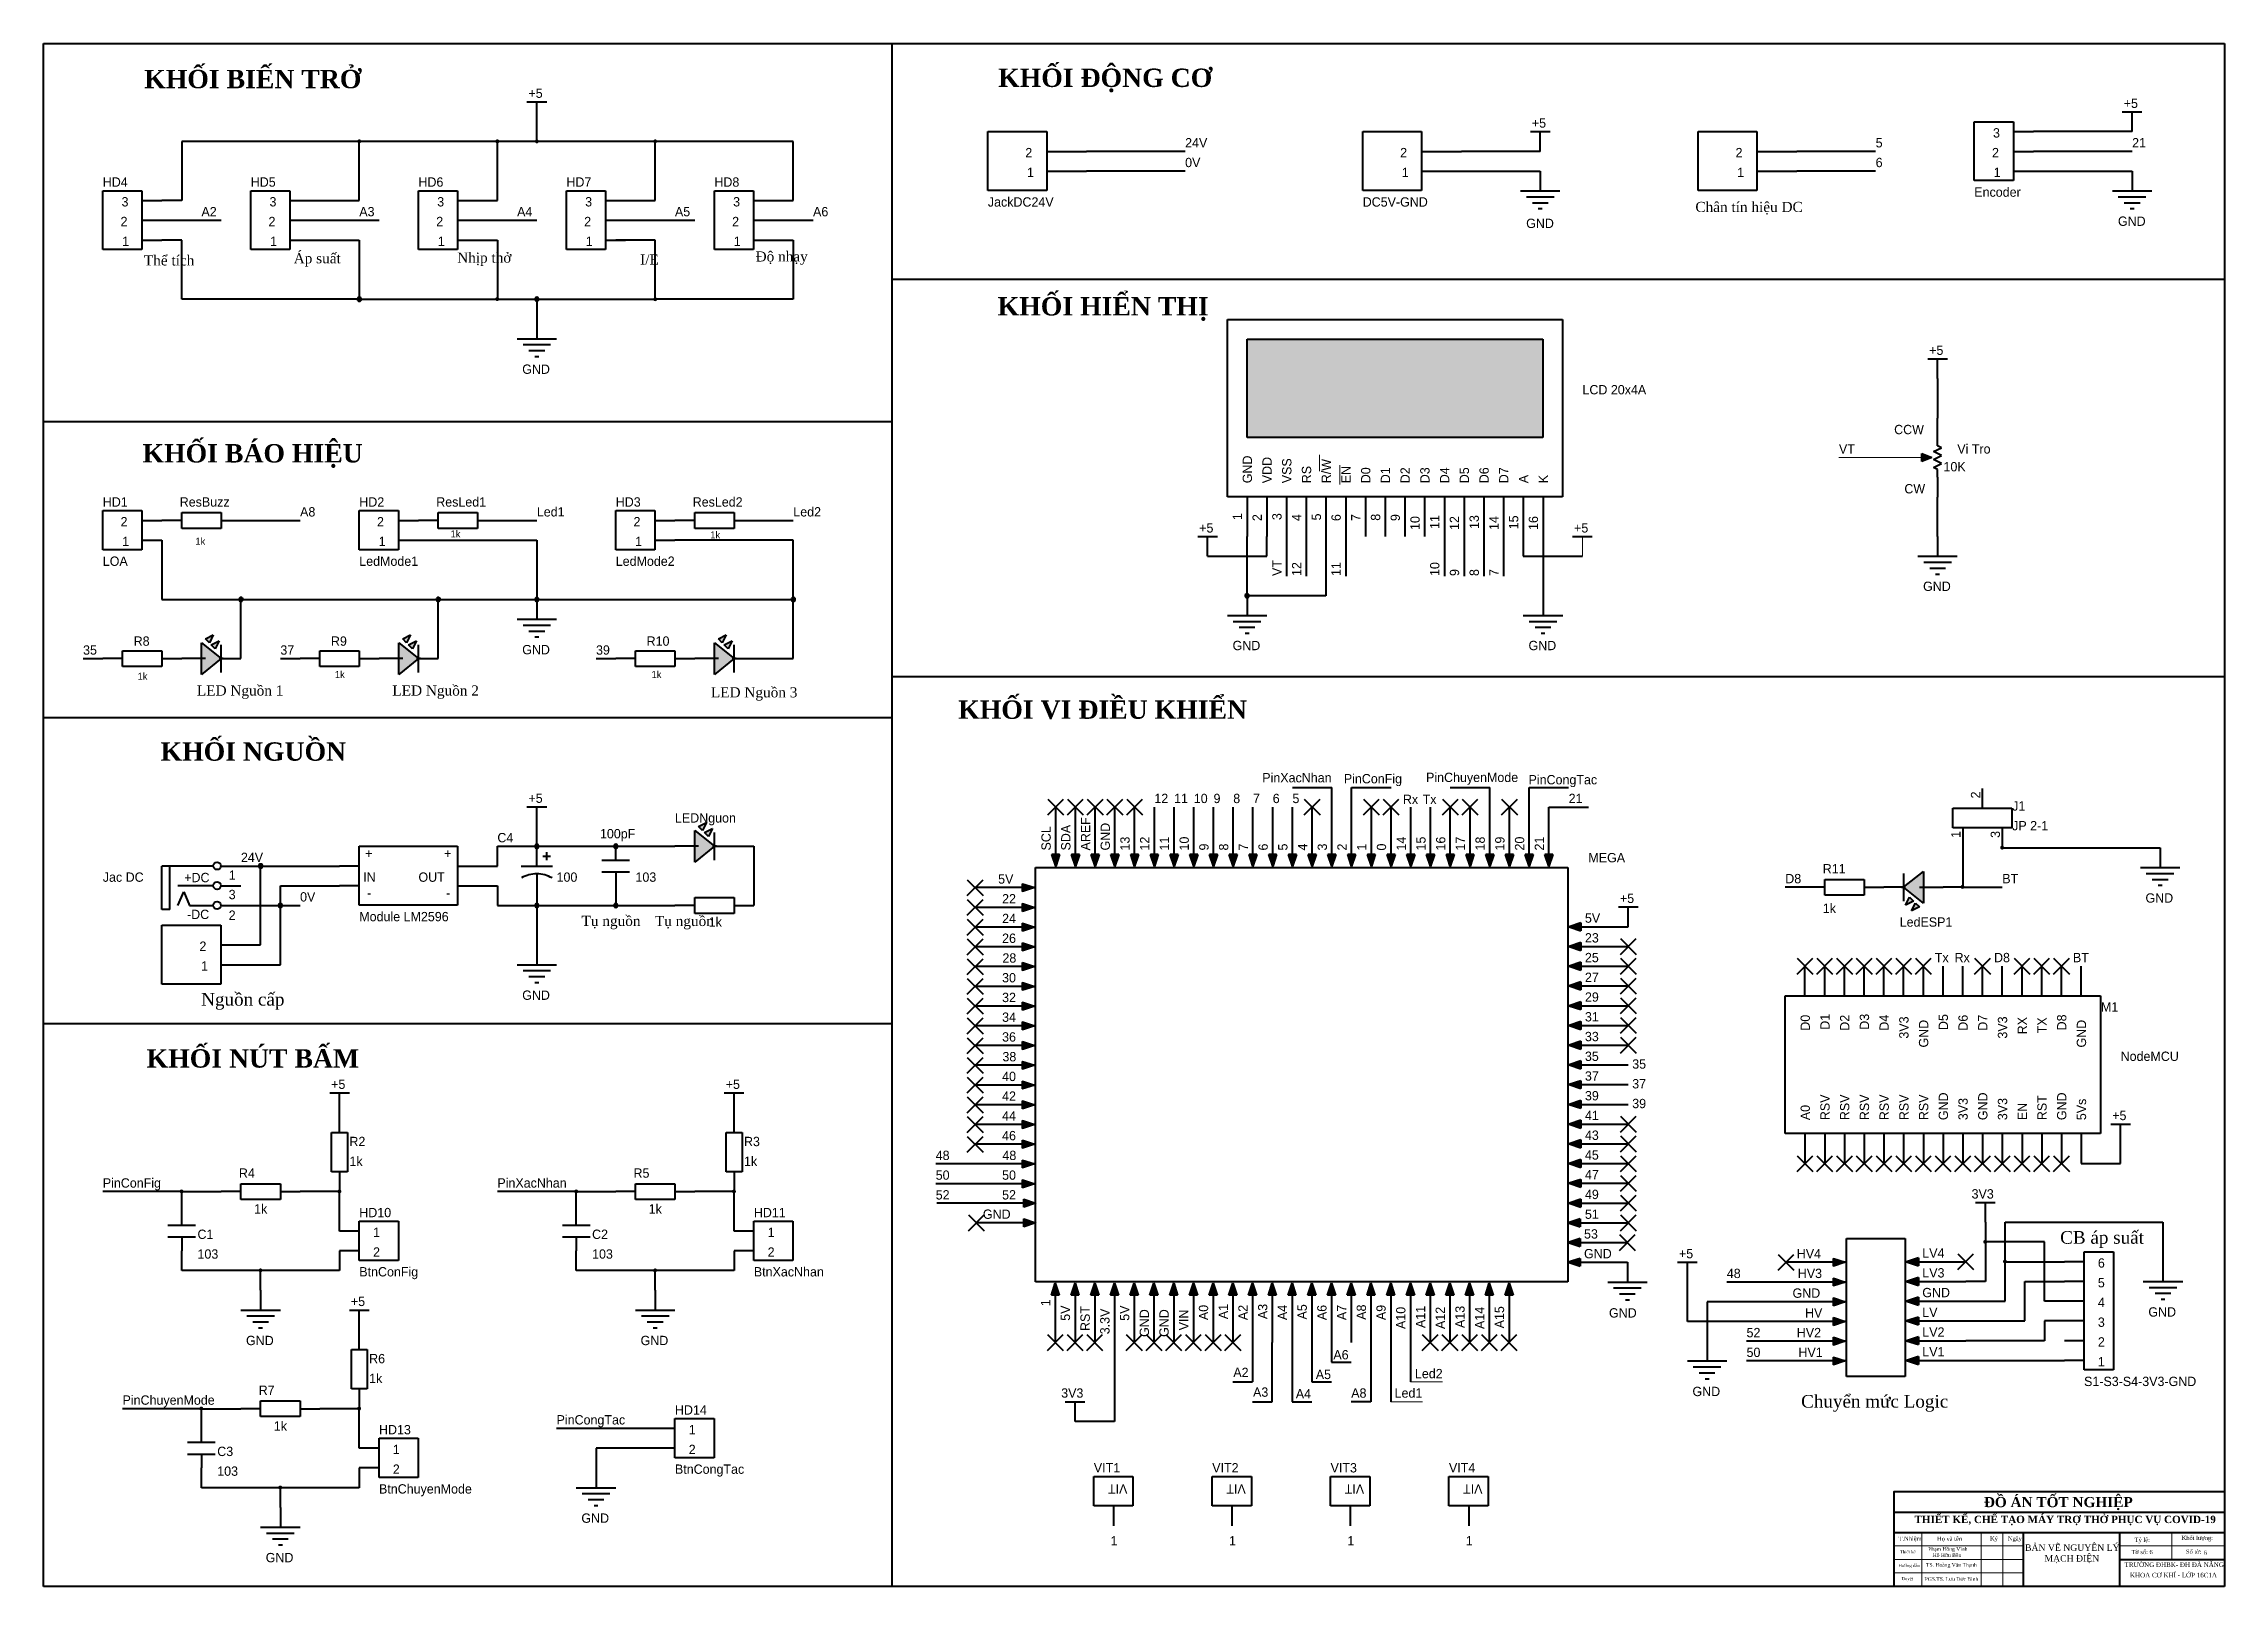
# Model space of a CAD drawing. Header units: inches. Extents: x -122986 to 27550, y -4965 to 6170.
# Drawn here: x 8148 to 9336, y 390 to 1230 of the extents above; entities that cross this region are included whole.
import ezdxf

# ---------------------------------------------------------------- set-up
doc = ezdxf.new("R2010")
doc.units = ezdxf.units.IN
doc.header["$LTSCALE"] = 2
doc.header["$MEASUREMENT"] = 0
for name, color, linetype, lineweight in [('1 mãnh', 7, 'Continuous', 5), ('1 Đậm', 7, 'Continuous', 50), ('duong text', 7, 'Continuous', 15), ('đường nhạt', 5, 'Continuous', 25)]:
    doc.layers.add(name, color=color, linetype=linetype, lineweight=lineweight)
doc.layers.add('d-manh', color=2, linetype='Continuous')
doc.styles.add('SON', font='times.ttf')
doc.styles.add('TCVN', font='times.ttf', dxfattribs={"height": 2.5})
doc.styles.add('telex', font='VTIMEN.TTF', dxfattribs={"height": 8})
doc.styles.add('vn', font='VTIMEN.TTF', dxfattribs={"height": 4})

msp = doc.modelspace()

# ---------------------------------------------------------------- texts
at = {"lineweight": 20, "ltscale": 2, "style": 'vn'}
for s, insert, char_height, width, attachment_point in [('{\\fTimes New Roman|b1|i0|c0|p18;KHỐI BIẾN TRỞ}', (8262.274, 1210.929), 10, 165.23678, 5), ('{\\fTimes New Roman|b1|i0|c0|p18;KHỐI ĐỘNG CƠ}', (8726.635, 1210.19), 10, 165.23678, 5), ('{\\fTimes New Roman|b0|i0|c0|p18;Chân tín hiệu DC}', (9077.389, 1140.661), 5.50789, 76.93476, 5), ('{\\fTimes New Roman|b0|i0|c0|p18;Áp suất}', (8297.384, 1112.518), 5.50789, 76.93476, 5), ('{\\fTimes New Roman|b0|i0|c0|p18;Nhịp thở}', (8388.391, 1112.871), 5.50789, 76.93476, 5), ('{\\fTimes New Roman|b0|i0|c0|p18;Độ nhạy}', (8550.392, 1113.499), 5.50789, 76.93476, 5), ('{\\fTimes New Roman|b0|i0|c0|p18;Thể tích}', (8216.69, 1112.206), 5.50789, 76.93476, 5), ('{\\fTimes New Roman|b0|i0|c0|p18;I/E}', (8478.391, 1112.689), 5.50789, 76.93476, 5), ('{\\fTimes New Roman|b1|i0|c0|p18;KHỐI HIỂN THỊ}', (8725.525, 1085.77), 10, 165.23678, 5), ('{\\fTimes New Roman|b1|i0|c0|p18;KHỐI BÁO HIỆU}', (8262.188, 1005.726), 10, 165.23678, 5), ('{\\fTimes New Roman|b0|i0|c0|p18;LED Nguồn 1}', (8255.389, 877.16), 5.50789, 76.93476, 5), ('{\\fTimes New Roman|b0|i0|c0|p18;LED Nguồn 2}', (8361.889, 877.16), 5.50789, 76.93476, 5), ('{\\fTimes New Roman|b0|i0|c0|p18;LED Nguồn 3}', (8535.389, 876.16), 5.50789, 76.93476, 5), ('{\\fTimes New Roman|b1|i0|c0|p18;KHỐI VI ĐIỀU KHIỂN}', (8725.232, 867.534), 10, 165.23678, 5), ('{\\fTimes New Roman|b1|i0|c0|p18;KHỐI NGUỒN}', (8262.575, 844.772), 10, 165.23678, 5), ('{\\fTimes New Roman|b0|i0|c0|p18;Tụ nguồn}', (8457.422, 751.723), 5.50789, 76.93476, 5), ('{\\fTimes New Roman|b0|i0|c0|p18;Tụ nguồn}', (8497.389, 751.66), 5.50789, 76.93476, 5), ('{\\fTimes New Roman|b0|i0|c0|p18;Nguồn cấp}', (8256.837, 708.785), 6.88487, 96.16845, 5), ('{\\fTimes New Roman|b1|i0|c0|p18;KHỐI NÚT BẤM}', (8262.312, 677.655), 10, 165.23678, 5), ('{\\fTimes New Roman|b0|i0|c0|p18;CB áp suất}', (9269.674, 579.159), 6.88487, 96.16845, 5), ('{\\fTimes New Roman|b0|i0|c0|p18;Chuyển mức Logic}', (9145.812, 489.896), 6.88487, 96.16845, 5), ('{\\fTimes New Roman|b1|i0|c0|p18;ĐỒ ÁN TỐT NGHIỆP}', (9245.835, 435.333), 5.50789, 165.23678, 5), ('\\A1;\\pi8.97362;{\\fTimes New Roman|b1|i0|c0|p18;THIẾT KẾ\\fTimes New Roman|b1|i0|c163|p18;, CHẾ TẠO \\fTimes New Roman|b1|i0|c0|p18;MÁY TRỢ THỞ PHỤC VỤ COVID-19}', (9158.54, 428.735), 4, 178.33453, 1), ('{\\fTimes New Roman|b0|i0|c0|p18;T.Nhiệm}', (9165.097, 415.98), 2.29496, 13.76973, 5), ('{\\fTimes New Roman|b0|i0|c0|p18;Họ và tên}', (9186.6, 415.94), 2.29496, 22.94955, 5), ('{\\fTimes New Roman|b0|i0|c0|p18;Ký}', (9210.768, 415.98), 2.29496, 13.76973, 5), ('{\\fTimes New Roman|b0|i0|c0|p18;Tỷ lệ: }', (9291.583, 415.275), 2.29496, 17.0612, 5), ('{\\fTimes New Roman|b0|i0|c0|p18;Khối lượng:}', (9321.573, 416.294), 2.29496, 16.29283, 5), ('{\\fTimes New Roman|b0|i0|c0|p18;Thiết kế}', (9163.833, 409.032), 1.7, 13.76973, 5), ('{\\fTimes New Roman|b0|i0|c0|p18;Tờ số: 6 }', (9291.493, 408.961), 2.29496, 13.76973, 5), ('{\\fTimes New Roman|b0|i0|c0|p18;Số tờ:   }', (9319.6, 409.125), 2.29496, 13.76973, 5), ('{\\fTimes New Roman|b0|i0|c0|p18;6 }', (9326.037, 408.627), 2.29496, 13.76973, 5), ('{\\fTimes New Roman|b0|i0|c0|p18;Hướng dẫn}', (9164.585, 401.337), 1.7, 13.76973, 5), ('{\\fTimes New Roman|b0|i0|c0|p18;Duyệt}', (9163.651, 394.224), 1.7, 13.76973, 5)]:
    msp.add_mtext(s, dxfattribs=dict(at, insert=insert, char_height=char_height, width=width, attachment_point=attachment_point))
at = {"lineweight": 50, "ltscale": 2, "insert": (9222.169, 415.98), "char_height": 2.29496, "width": 13.76973, "attachment_point": 5, "style": 'vn'}
msp.add_mtext('{\\fTimes New Roman|b0|i0|c0|p18;Ngày}', dxfattribs=at)
at = {"layer": '1 Đậm', "lineweight": 40, "style": 'telex'}
for s, height, p in [('+5', 5.0776, (8412.435, 1200.743)), ('+5', 5.0776, (9281.486, 1195.271)), ('+5', 5.0776, (8959.059, 1184.524)), ('24V', 5.0776, (8770.179, 1173.776)), ('5', 5.078, (9146.343, 1173.776)), ('3', 5.078, (9210.285, 1179.15)), ('21', 5.0776, (9286.061, 1173.776)), ('2', 5.078, (8683.117, 1168.403)), ('0V', 5.0776, (8770.179, 1163.029)), ('2', 5.078, (8887.32, 1168.403)), ('2', 5.078, (9070.028, 1168.403)), ('6', 5.078, (9146.343, 1163.029)), ('2', 5.078, (9209.746, 1168.403)), ('HD4', 5.0776, (8180.564, 1152.379)), ('HD5', 5.0776, (8261.17, 1152.379)), ('HD6', 5.0776, (8352.525, 1152.379)), ('HD7', 5.0776, (8433.131, 1152.379)), ('HD8', 5.0776, (8513.738, 1152.379)), ('1', 5.078, (8684.014, 1157.655)), ('1', 5.078, (8888.217, 1157.655)), ('1', 5.078, (9070.925, 1157.655)), ('1', 5.078, (9210.643, 1157.655)), ('3', 5.078, (8190.768, 1141.632)), ('A2', 5.0776, (8234.302, 1136.258)), ('3', 5.078, (8271.374, 1141.632)), ('A3', 5.0776, (8320.282, 1136.258)), ('3', 5.078, (8362.729, 1141.632)), ('A4', 5.0776, (8406.262, 1136.258)), ('3', 5.078, (8443.335, 1141.632)), ('A5', 5.0776, (8492.243, 1136.258)), ('3', 5.078, (8523.942, 1141.632)), ('A6', 5.0776, (8567.475, 1136.258)), ('JackDC24V', 5.0776, (8662.703, 1141.534)), ('DC5V-GND', 5.0776, (8866.907, 1141.534)), ('Encoder', 5.0776, (9200.081, 1146.907)), ('2', 5.078, (8190.23, 1130.884)), ('2', 5.078, (8270.836, 1130.884)), ('2', 5.078, (8362.19, 1130.884)), ('2', 5.078, (8442.797, 1130.884)), ('2', 5.078, (8523.404, 1130.884)), ('GND', 5.0776, (8955.96, 1129.88)), ('GND', 5.0776, (9278.335, 1131.059)), ('1', 5.078, (8191.127, 1120.137)), ('1', 5.078, (8271.733, 1120.137)), ('1', 5.078, (8363.087, 1120.137)), ('1', 5.078, (8443.694, 1120.137)), ('1', 5.078, (8524.301, 1120.137)), ('GND', 5.0776, (8409.041, 1050.479)), ('PinXacNhan', 5.0776, (8812.204, 828.048)), ('PinConFig', 5.0776, (8856.628, 827.504)), ('PinChuyenMode', 5.07758, (8901.414, 828.232)), ('PinCongTac', 5.0776, (8957.262, 826.959)), ('12', 5.0776, (8753.405, 816.756)), ('11', 5.0776, (8764.152, 816.756)), ('10', 5.0776, (8774.9, 816.756)), ('9', 5.078, (8785.648, 816.756)), ('8', 5.078, (8796.395, 816.756)), ('7', 5.078, (8807.143, 816.756)), ('6', 5.078, (8817.89, 816.756)), ('5', 5.078, (8828.638, 816.756)), ('Rx', 5.0776, (8888.811, 816.256)), ('Tx', 5.0776, (8899.559, 816.256)), ('21', 5.0776, (8979.103, 816.756)), ('J1', 5.0776, (9220.702, 812.66)), ('JP 2-1', 5.0776, (9220.702, 801.912)), ('MEGA', 5.0776, (8989.851, 784.514)), ('103', 5.0776, (8470.748, 773.914)), ('5V', 5.0776, (8668.318, 772.883)), ('D8', 5.0776, (9097.105, 773.102)), ('R11', 5.0776, (9117.525, 778.476)), ('BT', 5.0776, (9215.328, 773.102)), ('22', 5.0776, (8670.471, 762.135)), ('+5', 5.0776, (9007.04, 762.355)), ('1k', 5.0776, (9117.525, 756.981)), ('GND', 5.0776, (9293.34, 762.556)), ('24', 5.0776, (8670.471, 751.388)), ('5V', 5.0776, (8987.971, 751.607)), ('LedESP1', 5.0776, (9159.441, 749.458)), ('26', 5.0776, (8670.471, 740.64)), ('23', 5.0776, (8987.971, 740.86)), ('28', 5.0776, (8670.65, 729.893)), ('25', 5.0776, (8987.971, 730.112)), ('Tx', 5.0776, (9178.585, 730.112)), ('Rx', 5.0776, (9189.333, 730.112)), ('D8', 5.0776, (9210.828, 730.112)), ('BT', 5.0776, (9253.818, 730.112)), ('30', 5.0776, (8670.471, 719.145)), ('32', 5.0776, (8670.471, 708.398)), ('27', 5.0776, (8987.971, 719.365)), ('29', 5.0776, (8987.971, 708.617)), ('34', 5.0776, (8670.471, 697.65)), ('31', 5.0776, (8987.971, 697.87)), ('M1', 5.0776, (9269.066, 703.243)), ('36', 5.0776, (8670.471, 686.903)), ('33', 5.0776, (8987.971, 687.122)), ('38', 5.0776, (8670.65, 676.155)), ('35', 5.0776, (8987.971, 676.375)), ('35', 5.0776, (9013.731, 672.143)), ('NodeMCU', 5.0776, (9279.813, 676.375)), ('+5', 5.0776, (8304.959, 661.132)), ('+5', 5.0776, (8519.91, 661.132)), ('40', 5.0776, (8670.471, 665.407)), ('37', 5.0776, (8987.971, 665.627)), ('37', 5.0776, (9013.731, 661.396)), ('42', 5.0776, (8670.471, 654.66)), ('39', 5.0776, (8987.971, 654.879)), ('39', 5.0776, (9013.731, 650.648)), ('44', 5.0776, (8670.471, 643.912)), ('41', 5.0776, (8987.971, 644.132)), ('+5', 5.0776, (9275.238, 644.132)), ('R2', 5.0776, (8314.908, 629.964)), ('R3', 5.0776, (8529.859, 629.964)), ('46', 5.0776, (8670.471, 633.165)), ('43', 5.0776, (8987.971, 633.384)), ('R4', 5.0776, (8254.722, 612.768)), ('1k', 5.0776, (8314.908, 619.216)), ('R5', 5.0776, (8469.673, 612.768)), ('1k', 5.0776, (8529.859, 619.216)), ('48', 5.0776, (8634.302, 622.417)), ('48', 5.0776, (8670.65, 622.417)), ('45', 5.0776, (8987.971, 622.637)), ('PinConFig', 5.0776, (8180.564, 607.394)), ('PinXacNhan', 5.0776, (8395.515, 607.394)), ('50', 5.0776, (8634.302, 611.67)), ('52', 5.0776, (8634.302, 600.922)), ('50', 5.0776, (8670.471, 611.67)), ('52', 5.0776, (8670.471, 600.922)), ('47', 5.0776, (8987.971, 611.889)), ('49', 5.0776, (8987.971, 601.142)), ('3V3', 5.0776, (9198.607, 601.441)), ('1k', 5.0776, (8262.978, 593.279)), ('HD10', 5.0776, (8320.282, 591.273)), ('1k', 5.0776, (8477.929, 593.279)), ('HD11', 5.0776, (8535.233, 591.273)), ('GND', 5.0776, (8660.006, 590.394)), ('51', 5.0776, (8987.971, 590.394)), ('C1', 5.0776, (8232.152, 579.451)), ('1', 5.078, (8327.805, 580.525)), ('C2', 5.0776, (8447.103, 579.451)), ('1', 5.078, (8542.756, 580.525)), ('53', 5.0776, (8987.48, 579.647)), ('103', 5.0776, (8232.152, 568.703)), ('2', 5.078, (8327.805, 569.778)), ('103', 5.0776, (8447.103, 568.703)), ('2', 5.078, (8542.756, 569.778)), ('GND', 5.0776, (8987.48, 568.899)), ('+5', 5.0776, (9039.2, 568.899)), ('HV4', 5.0776, (9103.395, 568.899)), ('LV4', 5.0776, (9171.751, 569.199)), ('BtnConFig', 5.0776, (8320.282, 559.03)), ('BtnXacNhan', 5.0776, (8535.233, 559.03)), ('48', 5.0776, (9065.27, 558.152)), ('HV3', 5.0776, (9103.933, 558.152)), ('LV3', 5.0776, (9171.751, 558.451)), ('6', 5.078, (9267.404, 563.825)), ('+5', 5.0776, (8315.707, 542.909)), ('GND', 5.0776, (9101.063, 547.404)), ('GND', 5.0776, (9171.751, 547.704)), ('4', 5.078, (9267.404, 542.33)), ('5', 5.078, (9267.404, 553.077)), ('GND', 5.0776, (9001.077, 536.639)), ('HV', 5.0776, (9107.88, 536.656)), ('LV', 5.0776, (9171.751, 536.956)), ('3', 5.078, (9267.404, 531.582)), ('GND', 5.0776, (9294.902, 537.158)), ('GND', 5.0776, (8258.575, 521.615)), ('GND', 5.0776, (8473.526, 521.615)), ('52', 5.0776, (9076.018, 525.909)), ('HV2', 5.0776, (9103.395, 525.909)), ('LV2', 5.0776, (9171.751, 526.209)), ('2', 5.078, (9267.404, 520.835)), ('R6', 5.0776, (8325.656, 511.741)), ('A6', 5.0776, (8850.93, 513.861)), ('50', 5.0776, (9076.018, 515.161)), ('HV1', 5.0776, (9104.292, 515.161)), ('LV1', 5.0776, (9171.751, 515.461)), ('1', 5.078, (9267.404, 510.087)), ('R7', 5.0776, (8265.469, 494.545)), ('1k', 5.0776, (8325.656, 500.994)), ('A2', 5.0776, (8796.426, 504.251)), ('A5', 5.0776, (8841.341, 503.138)), ('Led2', 5.0776, (8895.36, 503.587)), ('GND', 5.0776, (9046.554, 493.868)), ('S1-S3-S4-3V3-GND', 5.07758, (9259.881, 499.34)), ('PinChuyenMode', 5.07758, (8191.311, 489.171)), ('HD14', 5.0776, (8492.243, 483.797)), ('3V3', 5.0776, (8702.658, 493.003)), ('A3', 5.0776, (8807.174, 493.503)), ('A4', 5.0776, (8830.467, 492.629)), ('A8', 5.0776, (8860.659, 493.003)), ('Led1', 5.0776, (8884.285, 493.003)), ('1k', 5.0776, (8273.726, 475.056)), ('HD13', 5.0776, (8331.029, 473.05)), ('PinCongTac', 5.0776, (8427.757, 478.424)), ('1', 5.078, (8499.766, 473.05)), ('C3', 5.0776, (8242.9, 461.228)), ('1', 5.078, (8338.553, 462.302)), ('2', 5.078, (8499.766, 462.302)), ('103', 5.0776, (8242.9, 450.48)), ('2', 5.078, (8338.553, 451.555)), ('BtnCongTac', 5.0776, (8492.243, 451.555)), ('VIT1', 5.0776, (8720.441, 452.302)), ('VIT2', 5.0776, (8784.926, 452.302)), ('VIT3', 5.0776, (8849.412, 452.302)), ('VIT4', 5.0776, (8913.897, 452.302)), ('BtnChuyenMode', 5.07758, (8331.029, 440.807)), ('GND', 5.0776, (8441.284, 424.887)), ('1', 5.078, (8729.571, 412.536)), ('1', 5.078, (8794.056, 412.536)), ('1', 5.078, (8858.542, 412.536)), ('1', 5.078, (8923.027, 412.536)), ('GND', 5.0776, (8269.323, 403.392))]:
    msp.add_text(s, height=height, dxfattribs=at).set_placement(p)
for s, height, rotation, p in [('2', 5.078, 90, (9203.319, 819.3)), ('AREF', 5.0776, 90, (8718.457, 790.945)), ('SCL', 5.0776, 90, (8696.962, 790.945)), ('SDA', 5.0776, 90, (8707.709, 790.945)), ('GND', 5.0776, 90, (8729.205, 790.945)), ('13', 5.0776, 90, (8739.952, 790.945)), ('12', 5.0776, 90, (8750.7, 790.945)), ('11', 5.0776, 90, (8761.447, 790.945)), ('10', 5.0776, 90, (8772.195, 790.945)), ('14', 5.0776, 90, (8890.418, 790.945)), ('15', 5.0776, 90, (8901.165, 790.945)), ('16', 5.0776, 90, (8911.913, 790.945)), ('17', 5.0776, 90, (8922.66, 790.945)), ('18', 5.0776, 90, (8933.408, 790.945)), ('19', 5.0776, 90, (8944.155, 790.945)), ('20', 5.0776, 90, (8954.903, 790.945)), ('21', 5.0776, 90, (8965.651, 790.945)), ('1', 5.078, 90, (9192.572, 797.805)), ('3', 5.078, 90, (9214.067, 797.805)), ('9', 5.078, 90, (8782.942, 790.945)), ('8', 5.078, 90, (8793.69, 790.945)), ('7', 5.078, 90, (8804.437, 790.945)), ('6', 5.078, 90, (8815.185, 790.945)), ('5', 5.078, 90, (8825.932, 790.945)), ('4', 5.078, 90, (8836.68, 790.945)), ('3', 5.078, 90, (8847.428, 790.945)), ('2', 5.078, 90, (8858.175, 790.945)), ('1', 5.078, 90, (8868.923, 790.945)), ('0', 5.078, 90, (8879.67, 790.945)), ('D0', 5.0776, 90, (9110.521, 692.819)), ('D1', 5.0776, 90, (9121.269, 693.357)), ('D2', 5.0776, 90, (9132.016, 692.819)), ('D3', 5.0776, 90, (9142.764, 693.357)), ('D4', 5.0776, 90, (9153.511, 692.819)), ('D5', 5.0776, 90, (9185.754, 693.178)), ('D6', 5.0776, 90, (9196.502, 692.819)), ('D7', 5.0776, 90, (9207.249, 692.819)), ('D8', 5.0776, 90, (9250.24, 692.998)), ('3V3', 5.0776, 90, (9164.259, 688.513)), ('GND', 5.0776, 90, (9175.006, 683.669)), ('3V3', 5.0776, 90, (9217.997, 688.513)), ('RX', 5.0776, 90, (9228.744, 690.845)), ('TX', 5.0776, 90, (9239.492, 691.384)), ('GND', 5.0776, 90, (9260.987, 683.669)), ('RSV', 5.0776, 90, (9121.269, 644.115)), ('RSV', 5.0776, 90, (9132.016, 644.115)), ('RSV', 5.0776, 90, (9142.764, 644.115)), ('RSV', 5.0776, 90, (9153.511, 644.115)), ('RSV', 5.0776, 90, (9164.259, 644.115)), ('RSV', 5.0776, 90, (9175.006, 644.115)), ('GND', 5.0776, 90, (9185.754, 644.115)), ('3V3', 5.0776, 90, (9196.502, 644.115)), ('GND', 5.0776, 90, (9207.249, 644.115)), ('3V3', 5.0776, 90, (9217.997, 644.115)), ('RST', 5.0776, 90, (9239.492, 644.115)), ('GND', 5.0776, 90, (9250.239, 644.115)), ('5Vs', 5.0776, 90, (9260.987, 644.115)), ('A0', 5.0776, 90, (9110.521, 644.115)), ('EN', 5.0776, 90, (9228.744, 644.115)), ('1', 5.078, 90, (8696.741, 542.777)), ('5V', 5.0776, 90, (8707.488, 534.883)), ('RST', 5.0776, 90, (8718.236, 529.321)), ('3.3V', 5.0776, 90, (8728.983, 527.527)), ('5V', 5.0776, 90, (8739.731, 534.883)), ('GND', 5.0776, 90, (8750.478, 526.092)), ('GND', 5.0776, 90, (8761.226, 526.092)), ('VIN', 5.0776, 90, (8771.974, 529.68)), ('A0', 5.0776, 90, (8782.721, 535.242)), ('A1', 5.0776, 90, (8793.469, 535.78)), ('A2', 5.0776, 90, (8804.216, 535.242)), ('A3', 5.0776, 90, (8814.964, 535.78)), ('A4', 5.0776, 90, (8825.711, 535.242)), ('A5', 5.0776, 90, (8836.459, 535.6)), ('A6', 5.0776, 90, (8847.206, 535.242)), ('A7', 5.0776, 90, (8857.954, 535.242)), ('A8', 5.0776, 90, (8868.702, 535.421)), ('A9', 5.0776, 90, (8879.449, 535.242)), ('A10', 5.0776, 90, (8890.196, 530.398)), ('A11', 5.0776, 90, (8900.944, 530.936)), ('A12', 5.0776, 90, (8911.692, 530.398)), ('A13', 5.0776, 90, (8922.439, 530.936)), ('A14', 5.0776, 90, (8933.187, 530.398)), ('A15', 5.0776, 90, (8943.934, 530.756)), ('VIT', 5.0776, 180, (8738.712, 445.82)), ('VIT', 5.0776, 180, (8803.197, 445.82)), ('VIT', 5.0776, 180, (8867.682, 445.82)), ('VIT', 5.0776, 180, (8932.168, 445.82))]:
    msp.add_text(s, height=height, rotation=rotation, dxfattribs=at).set_placement(p)
at = {"layer": 'd-manh', "lineweight": 25, "char_height": 2, "attachment_point": 5, "style": 'SON'}
for s, insert, width in [('Phạm Hồng Vinh', (9185.664, 410.34), 31.46391), ('Hồ Hữu Bền', (9185.176, 407.259), 31.46391), ('PGS.TS. Lưu Đức Bình', (9187.624, 394.293), 36.08725), ('TS. Hoàng Văn Thạnh', (9187.624, 401.637), 36.08725)]:
    msp.add_mtext(s, dxfattribs=dict(at, insert=insert, width=width))
at = {"layer": 'duong text', "style": 'telex'}
for s, height, p in [('+5', 5.0776, (9175.51, 1060.796)), ('LCD 20x4A', 5.0776, (8986.63, 1039.301)), ('CCW', 5.0776, (9156.424, 1017.623)), ('VT', 5.0776, (9126.348, 1007.058)), ('Vi Tro', 5.0776, (9190.833, 1007.058)), ('10K', 5.0776, (9183.31, 997.385)), ('CW', 5.0776, (9161.983, 985.38)), ('CW', 5.0776, (9161.983, 985.38)), ('HD1', 5.0776, (8180.564, 978.184)), ('ResBuzz', 5.0776, (8222.479, 978.184)), ('A8', 5.0776, (8288.039, 972.811)), ('HD2', 5.0776, (8320.282, 978.184)), ('ResLed1', 5.0776, (8362.197, 978.184)), ('Led1', 5.0776, (8417.01, 972.811)), ('HD3', 5.0776, (8460, 978.184)), ('ResLed2', 5.0776, (8501.915, 978.184)), ('Led2', 5.0776, (8556.728, 972.811)), ('2', 5.078, (8190.23, 967.437)), ('2', 5.078, (8329.948, 967.437)), ('1k', 3.8082, (8369.998, 961.404)), ('2', 5.078, (8469.666, 967.437)), ('1k', 3.8082, (8511.498, 960.904)), ('+5', 5.0776, (8777.851, 964.068)), ('+5', 5.0776, (8982.055, 964.068)), ('LOA', 5.0776, (8180.564, 945.942)), ('1', 5.078, (8191.127, 956.689)), ('1k', 3.8082, (8230.998, 957.404)), ('LedMode1', 5.0776, (8320.282, 945.942)), ('1', 5.078, (8330.845, 956.689)), ('LedMode2', 5.0776, (8460, 945.942)), ('1', 5.078, (8470.563, 956.689)), ('GND', 5.0776, (9172.184, 932.268)), ('R8', 5.0776, (8197.377, 902.433)), ('R9', 5.0776, (8304.852, 902.433)), ('GND', 5.0776, (8409.041, 897.779)), ('R10', 5.0776, (8476.813, 902.433)), ('GND', 5.0776, (8796.02, 900.025)), ('GND', 5.0776, (8957.233, 900.025)), ('35', 5.0776, (8169.816, 897.578)), ('37', 5.0776, (8277.292, 897.578)), ('39', 5.0776, (8449.252, 897.578)), ('1k', 3.8082, (8199.498, 883.904)), ('1k', 3.8082, (8306.998, 884.904)), ('1k', 3.8082, (8479.498, 884.904)), ('+5', 5.0776, (8412.435, 816.904)), ('LEDNguon', 5.0776, (8492.243, 806.157)), ('C4', 5.0776, (8395.515, 795.409)), ('100pF', 5.0776, (8451.402, 797.559)), ('24V', 5.0776, (8255.797, 784.662)), ('+', 5.078, (8323.506, 786.803)), ('+', 5.078, (8366.496, 786.803)), ('Jac DC', 5.0776, (8180.564, 773.914)), ('+DC', 5.0776, (8224.92, 773.691)), ('1', 5.078, (8249.18, 774.986)), ('IN', 5.0776, (8322.431, 773.914)), ('OUT', 5.0776, (8352.525, 773.914)), ('100', 5.0776, (8427.757, 773.914)), ('3', 5.078, (8249.145, 764.438)), ('0V', 5.0776, (8288.039, 763.167)), ('-', 5.078, (8324.581, 765.308)), ('-', 5.078, (8367.571, 765.308)), ('-DC', 5.0776, (8226.442, 753.629)), ('2', 5.078, (8249.145, 753.186)), ('Module LM2596', 5.07758, (8320.282, 752.419)), ('1k', 5.0776, (8510.634, 749.519)), ('2', 5.078, (8233.22, 736.298)), ('1', 5.078, (8234.117, 725.55)), ('GND', 5.0776, (8409.041, 709.63))]:
    msp.add_text(s, height=height, dxfattribs=at).set_placement(p)
for s, height, p in [('GND', 5.0776, (8806.59, 990.92)), ('VDD', 5.0776, (8817.337, 990.92)), ('VSS', 5.0776, (8828.085, 990.92)), ('RS', 5.0776, (8838.833, 990.92)), ('R/W', 5.0776, (8849.58, 990.92)), ('EN', 5.0776, (8860.328, 990.92)), ('D0', 5.0776, (8871.075, 990.92)), ('D1', 5.0776, (8881.823, 990.92)), ('D2', 5.0776, (8892.57, 990.92)), ('D3', 5.0776, (8903.318, 990.92)), ('D4', 5.0776, (8914.065, 990.92)), ('D5', 5.0776, (8924.813, 990.92)), ('D6', 5.0776, (8935.56, 990.92)), ('D7', 5.0776, (8946.308, 990.92)), ('A', 5.078, (8957.056, 990.92)), ('K', 5.078, (8967.803, 990.92)), ('1', 5.078, (8801.216, 970.852)), ('3', 5.078, (8822.711, 970.852)), ('5', 5.078, (8844.206, 970.672)), ('2', 5.078, (8811.964, 970.313)), ('4', 5.078, (8833.459, 970.313)), ('6', 5.078, (8854.954, 970.313)), ('7', 5.078, (8865.701, 970.313)), ('8', 5.078, (8876.449, 970.493)), ('9', 5.078, (8887.196, 970.313)), ('10', 5.0776, (8897.944, 965.469)), ('11', 5.0776, (8908.692, 966.007)), ('12', 5.0776, (8919.439, 965.469)), ('13', 5.0776, (8930.187, 966.007)), ('14', 5.0776, (8940.934, 965.469)), ('15', 5.0776, (8951.682, 965.828)), ('16', 5.0776, (8962.429, 965.469)), ('VT', 5.0776, (8822.711, 940.406)), ('12', 5.0776, (8833.459, 940.406)), ('11', 5.0776, (8854.954, 940.406)), ('10', 5.0776, (8908.692, 940.406)), ('9', 5.078, (8919.439, 940.406)), ('8', 5.078, (8930.187, 940.406)), ('7', 5.078, (8940.934, 940.406))]:
    msp.add_text(s, height=height, rotation=90, dxfattribs=at).set_placement(p)
at = {"layer": 'đường nhạt', "ltscale": 0.2, "insert": (9196.264, 413.106), "char_height": 3.5, "attachment_point": 1, "style": 'TCVN'}
msp.add_mtext_dynamic_manual_height_columns('\\pi31.443;BẢN VẼ NGUYÊN LÝ \\P\\pi42.063;MẠCH ĐIỆN', width=82.80917, gutter_width=12.5, heights=[38.27], dxfattribs=at)
at = {"layer": 'đường nhạt', "ltscale": 0.2, "char_height": 2.5, "width": 102.57599, "attachment_point": 1, "style": 'TCVN'}
for s, insert in [('{\\fTimes New Roman|b0|i0|c186|p18;TR}Ư{\\fTimes New Roman|b0|i0|c186|p18;ỜNG ĐH}BK- ĐH {\\fTimes New Roman|b0|i0|c186|p18;ĐÀ NẴNG}', (9281.991, 403.32)), ('KHOA CƠ KHÍ - LỚP 16C1A', (9284.888, 397.653))]:
    msp.add_mtext(s, dxfattribs=dict(at, insert=insert))

# ---------------------------------------------------------------- hatches: boundary and pattern name
at = {"layer": '1 mãnh', "lineweight": 13, "ltscale": 15}
h = msp.add_hatch(color=256, dxfattribs=at)
h.dxf.hatch_style = 1
h.paths.add_polyline_path([(8319.207, 1177.082), (8320.282, 1177.082), (8321.357, 1177.082, 1)])
h.paths.add_polyline_path([(8321.357, 1177.082), (8320.282, 1177.082), (8320.282, 1176.007, 0.41421356)])
h.paths.add_polyline_path([(8320.282, 1177.082), (8319.207, 1177.082, 0.41421356), (8320.282, 1176.007)])
h = msp.add_hatch(color=256, dxfattribs=at)
h.dxf.hatch_style = 1
h.paths.add_polyline_path([(8394.44, 1177.082), (8395.515, 1177.082), (8396.589, 1177.082, 1)])
h.paths.add_polyline_path([(8396.589, 1177.082), (8395.515, 1177.082), (8395.515, 1176.007, 0.41421356)])
h.paths.add_polyline_path([(8395.515, 1177.082), (8394.44, 1177.082, 0.41421356), (8395.515, 1176.007)])
h = msp.add_hatch(color=256, dxfattribs=at)
h.dxf.hatch_style = 1
h.paths.add_polyline_path([(8415.935, 1177.082), (8417.01, 1177.082), (8418.085, 1177.082, 1)])
h.paths.add_polyline_path([(8418.085, 1177.082), (8417.01, 1177.082), (8417.01, 1176.007, 0.41421356)])
h.paths.add_polyline_path([(8417.01, 1177.082), (8415.935, 1177.082, 0.41421356), (8417.01, 1176.007)])
h = msp.add_hatch(color=256, dxfattribs=at)
h.dxf.hatch_style = 1
h.paths.add_polyline_path([(8480.42, 1177.082), (8481.495, 1177.082), (8482.57, 1177.082, 1)])
h.paths.add_polyline_path([(8482.57, 1177.082), (8481.495, 1177.082), (8481.495, 1176.007, 0.41421356)])
h.paths.add_polyline_path([(8481.495, 1177.082), (8480.42, 1177.082, 0.41421356), (8481.495, 1176.007)])
h = msp.add_hatch(color=256, dxfattribs=at)
h.dxf.hatch_style = 1
h.paths.add_polyline_path([(8319.207, 1091.101), (8320.282, 1091.101), (8321.357, 1091.101, 1)])
h.paths.add_polyline_path([(8321.357, 1091.101), (8320.282, 1091.101), (8320.282, 1090.027, 0.41421356)])
h.paths.add_polyline_path([(8320.282, 1091.101), (8319.207, 1091.101, 0.41421356), (8320.282, 1090.027)])
h = msp.add_hatch(color=256, dxfattribs=at)
h.dxf.hatch_style = 1
h.paths.add_polyline_path([(8394.353, 1091.191), (8395.427, 1091.191), (8396.502, 1091.191, 1)])
h.paths.add_polyline_path([(8396.502, 1091.191), (8395.427, 1091.191), (8395.427, 1090.117, 0.41421356)])
h.paths.add_polyline_path([(8395.427, 1091.191), (8394.353, 1091.191, 0.41421356), (8395.427, 1090.117)])
h = msp.add_hatch(color=256, dxfattribs=at)
h.dxf.hatch_style = 1
h.paths.add_polyline_path([(8415.935, 1091.101), (8417.01, 1091.101), (8418.085, 1091.101, 1)])
h.paths.add_polyline_path([(8418.085, 1091.101), (8417.01, 1091.101), (8417.01, 1090.027, 0.41421356)])
h.paths.add_polyline_path([(8417.01, 1091.101), (8415.935, 1091.101, 0.41421356), (8417.01, 1090.027)])
h = msp.add_hatch(color=256, dxfattribs=at)
h.dxf.hatch_style = 1
h.paths.add_polyline_path([(8480.42, 1091.101), (8481.495, 1091.101), (8482.57, 1091.101, 1)])
h.paths.add_polyline_path([(8482.57, 1091.101), (8481.495, 1091.101), (8481.495, 1090.027, 0.41421356)])
h.paths.add_polyline_path([(8481.495, 1091.101), (8480.42, 1091.101, 0.41421356), (8481.495, 1090.027)])
at = {"layer": '1 mãnh', "lineweight": 13, "ltscale": 15, "true_color": 0x58ba48}
h = msp.add_hatch(color=85, dxfattribs=at)
h.dxf.hatch_style = 1
h.paths.add_polyline_path([(8803.928, 1069.377), (8803.928, 1015.824), (8964.956, 1015.824), (8964.956, 1069.377)])
at = {"layer": '1 mãnh', "lineweight": 13, "ltscale": 15}
h = msp.add_hatch(color=256, dxfattribs=at)
h.dxf.hatch_style = 1
h.paths.add_polyline_path([(9176.861, 1004.892), (9171.487, 1007.041), (9171.487, 1002.742)])
h = msp.add_hatch(color=256, dxfattribs=at)
h.dxf.hatch_style = 1
h.paths.add_polyline_path([(8254.722, 927.654), (8255.797, 927.654), (8256.871, 927.654, 1)])
h.paths.add_polyline_path([(8256.871, 927.654), (8255.797, 927.654), (8255.797, 926.579, 0.41421356)])
h.paths.add_polyline_path([(8255.797, 927.654), (8254.722, 927.654, 0.41421356), (8255.797, 926.579)])
h = msp.add_hatch(color=256, dxfattribs=at)
h.dxf.hatch_style = 1
h.paths.add_polyline_path([(8362.197, 927.654), (8363.272, 927.654), (8364.347, 927.654, 1)])
h.paths.add_polyline_path([(8364.347, 927.654), (8363.272, 927.654), (8363.272, 926.579, 0.41421356)])
h.paths.add_polyline_path([(8363.272, 927.654), (8362.197, 927.654, 0.41421356), (8363.272, 926.579)])
h = msp.add_hatch(color=256, dxfattribs=at)
h.dxf.hatch_style = 1
h.paths.add_polyline_path([(8415.935, 927.654), (8417.01, 927.654), (8418.085, 927.654, 1)])
h.paths.add_polyline_path([(8418.085, 927.654), (8417.01, 927.654), (8417.01, 926.579, 0.41421356)])
h.paths.add_polyline_path([(8417.01, 927.654), (8415.935, 927.654, 0.41421356), (8417.01, 926.579)])
h = msp.add_hatch(color=256, dxfattribs=at)
h.dxf.hatch_style = 1
h.paths.add_polyline_path([(8555.653, 927.654), (8556.728, 927.654), (8557.803, 927.654, 1)])
h.paths.add_polyline_path([(8557.803, 927.654), (8556.728, 927.654), (8556.728, 926.579, 0.41421356)])
h.paths.add_polyline_path([(8556.728, 927.654), (8555.653, 927.654, 0.41421356), (8556.728, 926.579)])
h = msp.add_hatch(color=256, dxfattribs=at)
h.dxf.hatch_style = 1
h.paths.add_polyline_path([(8802.847, 929.659), (8803.921, 929.659), (8804.996, 929.659, 1)])
h.paths.add_polyline_path([(8804.996, 929.659), (8803.921, 929.659), (8803.921, 928.584, 0.41421356)])
h.paths.add_polyline_path([(8803.921, 929.659), (8802.847, 929.659, 0.41421356), (8803.921, 928.584)])
h = msp.add_hatch(color=5, dxfattribs=at)
h.dxf.hatch_style = 1
h.paths.add_polyline_path([(8234.302, 904.009), (8234.302, 886.813), (8245.049, 895.411)])
h.paths.add_polyline_path([(8240.75, 908.308), (8236.451, 906.159), (8238.601, 904.009)])
h.paths.add_polyline_path([(8243.974, 905.084), (8239.675, 902.935), (8241.825, 900.785)])
h.paths.add_polyline_path([(8352.525, 895.411), (8341.777, 904.009), (8341.777, 886.813)])
h.paths.add_polyline_path([(8348.226, 908.308), (8343.927, 906.159), (8346.076, 904.009)])
h.paths.add_polyline_path([(8351.45, 905.084), (8347.151, 902.935), (8349.3, 900.785)])
h.paths.add_polyline_path([(8513.738, 904.009), (8513.738, 886.813), (8524.485, 895.411)])
h.paths.add_polyline_path([(8520.186, 908.308), (8515.887, 906.159), (8518.037, 904.009)])
h.paths.add_polyline_path([(8523.411, 905.084), (8519.111, 902.935), (8521.261, 900.785)])
h = msp.add_hatch(color=5, dxfattribs=at)
h.dxf.hatch_style = 1
h.paths.add_polyline_path([(8513.738, 793.243), (8502.99, 801.841), (8502.99, 784.645)])
h.paths.add_polyline_path([(8512.663, 802.915), (8508.364, 800.766), (8510.513, 798.616)])
h.paths.add_polyline_path([(8509.439, 806.14), (8505.14, 803.99), (8507.289, 801.841)])
h = msp.add_hatch(color=256, dxfattribs=at)
h.dxf.hatch_style = 1
h.paths.add_polyline_path([(8415.935, 793.243), (8417.01, 793.243), (8418.085, 793.243, 1)])
h.paths.add_polyline_path([(8418.085, 793.243), (8417.01, 793.243), (8417.01, 792.168, 0.41421356)])
h.paths.add_polyline_path([(8417.01, 793.243), (8415.935, 793.243, 0.41421356), (8417.01, 792.168)])
h = msp.add_hatch(color=256, dxfattribs=at)
h.dxf.hatch_style = 1
h.paths.add_polyline_path([(8458.925, 793.243), (8460, 793.243), (8461.075, 793.243, 1)])
h.paths.add_polyline_path([(8461.075, 793.243), (8460, 793.243), (8460, 792.168, 0.41421356)])
h.paths.add_polyline_path([(8460, 793.243), (8458.925, 793.243, 0.41421356), (8460, 792.168)])
h = msp.add_hatch(color=256, dxfattribs=at)
h.dxf.hatch_style = 1
h.paths.add_polyline_path([(9214.166, 792.522), (9215.241, 792.522), (9216.315, 792.522, 1)])
h.paths.add_polyline_path([(9216.315, 792.522), (9215.241, 792.522), (9215.241, 791.448, 0.41421356)])
h.paths.add_polyline_path([(9215.241, 792.522), (9214.166, 792.522, 0.41421356), (9215.241, 791.448)])
h = msp.add_hatch(color=256, dxfattribs=at)
h.dxf.hatch_style = 1
h.paths.add_polyline_path([(8265.469, 782.495), (8266.544, 782.495), (8267.619, 782.495, 1)])
h.paths.add_polyline_path([(8267.619, 782.495), (8266.544, 782.495), (8266.544, 781.42, 0.41421356)])
h.paths.add_polyline_path([(8266.544, 782.495), (8265.469, 782.495, 0.41421356), (8266.544, 781.42)])
h = msp.add_hatch(color=5, dxfattribs=at)
h.dxf.hatch_style = 1
h.paths.add_polyline_path([(9172.338, 779.534), (9161.59, 770.936), (9172.338, 762.338)])
h.paths.add_polyline_path([(9164.815, 765.562), (9162.665, 761.263), (9166.964, 763.413)])
h.paths.add_polyline_path([(9168.039, 762.338), (9165.889, 758.039), (9170.188, 760.188)])
h = msp.add_hatch(color=256, dxfattribs=at)
h.dxf.hatch_style = 1
h.paths.add_polyline_path([(8276.217, 761), (8277.292, 761), (8278.366, 761, 1)])
h.paths.add_polyline_path([(8278.366, 761), (8277.292, 761), (8277.292, 759.925, 0.41421356)])
h.paths.add_polyline_path([(8277.292, 761), (8276.217, 761, 0.41421356), (8277.292, 759.925)])
h = msp.add_hatch(color=256, dxfattribs=at)
h.dxf.hatch_style = 1
h.paths.add_polyline_path([(8415.935, 761), (8417.01, 761), (8418.085, 761, 1)])
h.paths.add_polyline_path([(8418.085, 761), (8417.01, 761), (8417.01, 759.925, 0.41421356)])
h.paths.add_polyline_path([(8417.01, 761), (8415.935, 761, 0.41421356), (8417.01, 759.925)])
h = msp.add_hatch(color=256, dxfattribs=at)
h.dxf.hatch_style = 1
h.paths.add_polyline_path([(8458.925, 761), (8460, 761), (8461.075, 761, 1)])
h.paths.add_polyline_path([(8461.075, 761), (8460, 761), (8460, 759.925, 0.41421356)])
h.paths.add_polyline_path([(8460, 761), (8458.925, 761, 0.41421356), (8460, 759.925)])
h = msp.add_hatch(color=256, dxfattribs=at)
h.dxf.hatch_style = 1
h.paths.add_polyline_path([(9192.585, 771.117), (9193.66, 771.117), (9194.735, 771.117, 1)])
h.paths.add_polyline_path([(9194.735, 771.117), (9193.66, 771.117), (9193.66, 770.042, 0.41421356)])
h.paths.add_polyline_path([(9193.66, 771.117), (9192.585, 771.117, 0.41421356), (9193.66, 770.042)])
h = msp.add_hatch(color=256, dxfattribs=at)
h.dxf.hatch_style = 1
h.paths.add_polyline_path([(8222.392, 605.319), (8223.466, 605.319), (8224.541, 605.319, 1)])
h.paths.add_polyline_path([(8224.541, 605.319), (8223.466, 605.319), (8223.466, 604.244, 0.41421356)])
h.paths.add_polyline_path([(8223.466, 605.319), (8222.392, 605.319, 0.41421356), (8223.466, 604.244)])
h = msp.add_hatch(color=256, dxfattribs=at)
h.dxf.hatch_style = 1
h.paths.add_polyline_path([(8308.372, 605.319), (8309.447, 605.319), (8310.522, 605.319, 1)])
h.paths.add_polyline_path([(8310.522, 605.319), (8309.447, 605.319), (8309.447, 604.244, 0.41421356)])
h.paths.add_polyline_path([(8309.447, 605.319), (8308.372, 605.319, 0.41421356), (8309.447, 604.244)])
h = msp.add_hatch(color=256, dxfattribs=at)
h.dxf.hatch_style = 1
h.paths.add_polyline_path([(8437.343, 605.319), (8438.417, 605.319), (8439.492, 605.319, 1)])
h.paths.add_polyline_path([(8439.492, 605.319), (8438.417, 605.319), (8438.417, 604.244, 0.41421356)])
h.paths.add_polyline_path([(8438.417, 605.319), (8437.343, 605.319, 0.41421356), (8438.417, 604.244)])
h = msp.add_hatch(color=256, dxfattribs=at)
h.dxf.hatch_style = 1
h.paths.add_polyline_path([(8523.323, 605.319), (8524.398, 605.319), (8525.473, 605.319, 1)])
h.paths.add_polyline_path([(8525.473, 605.319), (8524.398, 605.319), (8524.398, 604.244, 0.41421356)])
h.paths.add_polyline_path([(8524.398, 605.319), (8523.323, 605.319, 0.41421356), (8524.398, 604.244)])
h = msp.add_hatch(color=256, dxfattribs=at)
h.dxf.hatch_style = 1
h.paths.add_polyline_path([(9204.981, 577.871), (9206.055, 577.871), (9207.13, 577.871, 1)])
h.paths.add_polyline_path([(9207.13, 577.871), (9206.055, 577.871), (9206.055, 576.796, 0.41421356)])
h.paths.add_polyline_path([(9206.055, 577.871), (9204.981, 577.871, 0.41421356), (9206.055, 576.796)])
h = msp.add_hatch(color=256, dxfattribs=at)
h.dxf.hatch_style = 1
h.paths.add_polyline_path([(8265.382, 562.329), (8266.457, 562.329), (8267.531, 562.329, 1)])
h.paths.add_polyline_path([(8267.531, 562.329), (8266.457, 562.329), (8266.457, 561.254, 0.41421356)])
h.paths.add_polyline_path([(8266.457, 562.329), (8265.382, 562.329, 0.41421356), (8266.457, 561.254)])
h = msp.add_hatch(color=256, dxfattribs=at)
h.dxf.hatch_style = 1
h.paths.add_polyline_path([(8480.333, 562.329), (8481.408, 562.329), (8482.482, 562.329, 1)])
h.paths.add_polyline_path([(8482.482, 562.329), (8481.408, 562.329), (8481.408, 561.254, 0.41421356)])
h.paths.add_polyline_path([(8481.408, 562.329), (8480.333, 562.329, 0.41421356), (8481.408, 561.254)])
h = msp.add_hatch(color=256, dxfattribs=at)
h.dxf.hatch_style = 1
h.paths.add_polyline_path([(9215.728, 567.124), (9216.803, 567.124), (9217.878, 567.124, 1)])
h.paths.add_polyline_path([(9217.878, 567.124), (9216.803, 567.124), (9216.803, 566.049, 0.41421356)])
h.paths.add_polyline_path([(9216.803, 567.124), (9215.728, 567.124, 0.41421356), (9216.803, 566.049)])
h = msp.add_hatch(color=256, dxfattribs=at)
h.dxf.hatch_style = 1
h.paths.add_polyline_path([(8233.139, 487.096), (8234.214, 487.096), (8235.289, 487.096, 1)])
h.paths.add_polyline_path([(8235.289, 487.096), (8234.214, 487.096), (8234.214, 486.021, 0.41421356)])
h.paths.add_polyline_path([(8234.214, 487.096), (8233.139, 487.096, 0.41421356), (8234.214, 486.021)])
h = msp.add_hatch(color=256, dxfattribs=at)
h.dxf.hatch_style = 1
h.paths.add_polyline_path([(8319.12, 487.096), (8320.194, 487.096), (8321.269, 487.096, 1)])
h.paths.add_polyline_path([(8321.269, 487.096), (8320.194, 487.096), (8320.194, 486.021, 0.41421356)])
h.paths.add_polyline_path([(8320.194, 487.096), (8319.12, 487.096, 0.41421356), (8320.194, 486.021)])
h = msp.add_hatch(color=256, dxfattribs=at)
h.dxf.hatch_style = 1
h.paths.add_polyline_path([(8276.129, 444.106), (8277.204, 444.106), (8278.279, 444.106, 1)])
h.paths.add_polyline_path([(8278.279, 444.106), (8277.204, 444.106), (8277.204, 443.031, 0.41421356)])
h.paths.add_polyline_path([(8277.204, 444.106), (8276.129, 444.106, 0.41421356), (8277.204, 443.031)])

# ---------------------------------------------------------------- linework, layer by layer
at = {"lineweight": 20, "ltscale": 2}
for p, q in [((9171.464, 390.277), (9171.464, 419.652)), ((9203.883, 390.277), (9203.883, 419.652)), ((9215.587, 390.277), (9215.587, 419.652)), ((9307.686, 404.964), (9307.686, 419.652)), ((9156.321, 412.308), (9226.832, 412.308)), ((9156.321, 404.964), (9226.832, 404.964)), ((9279.429, 412.308), (9336.321, 412.308)), ((9156.321, 397.621), (9226.832, 397.621))]:
    msp.add_line(p, q, dxfattribs=at)
at = {"layer": '1 mãnh', "lineweight": 13, "ltscale": 15}
for p, q in [((8892.902, 501.584), (8910.306, 501.584)), ((8882.154, 490.837), (8899.559, 490.837))]:
    msp.add_line(p, q, dxfattribs=at)
at = {"layer": '1 Đậm', "lineweight": 40}
for p, q in [((8148.321, 390.277), (8148.321, 1230.277)), ((8148.321, 1230.277), (9336.321, 1230.277)), ((8610.466, 1230.277), (8610.466, 1067.372)), ((9336.321, 1230.277), (9336.321, 390.277)), ((8411.636, 1198.577), (8422.384, 1198.577)), ((8417.01, 1187.829), (8417.01, 1198.577)), ((9280.687, 1193.105), (9291.435, 1193.105)), ((9286.061, 1182.357), (9286.061, 1193.105)), ((8320.282, 1177.082), (8223.554, 1177.082)), ((8223.554, 1177.082), (8223.554, 1144.839)), ((8395.515, 1177.082), (8320.282, 1177.082)), ((8320.282, 1144.839), (8320.282, 1177.082)), ((8417.01, 1177.082), (8395.515, 1177.082)), ((8395.515, 1144.839), (8395.515, 1177.082)), ((8417.01, 1177.082), (8417.01, 1187.829)), ((8481.495, 1177.082), (8417.01, 1177.082)), ((8556.728, 1177.082), (8481.495, 1177.082)), ((8481.495, 1144.839), (8481.495, 1177.082)), ((8556.728, 1144.839), (8556.728, 1177.082)), ((8662.706, 1182.36), (8694.766, 1182.36)), ((8662.706, 1150.301), (8662.706, 1182.36)), ((8694.766, 1182.36), (8694.766, 1150.301)), ((8866.906, 1182.36), (8898.966, 1182.36)), ((8866.906, 1150.301), (8866.906, 1182.36)), ((8898.966, 1182.36), (8898.966, 1150.301)), ((8958.261, 1182.357), (8969.008, 1182.357)), ((8963.635, 1171.61), (8963.635, 1182.357)), ((9049.621, 1182.36), (9081.681, 1182.36)), ((9049.621, 1150.301), (9049.621, 1182.36)), ((9081.681, 1182.36), (9081.681, 1150.301)), ((9200.085, 1187.731), (9221.402, 1187.731)), ((9200.085, 1155.672), (9200.085, 1187.731)), ((9221.402, 1187.731), (9221.402, 1155.672)), ((9221.576, 1182.357), (9232.323, 1182.357)), ((9286.061, 1182.357), (9232.323, 1182.357)), ((8694.946, 1171.61), (8716.441, 1171.61)), ((8770.179, 1171.61), (8716.441, 1171.61)), ((8899.149, 1171.61), (8920.644, 1171.61)), ((8963.635, 1171.61), (8920.644, 1171.61)), ((9081.858, 1171.61), (9103.353, 1171.61)), ((9146.343, 1171.61), (9103.353, 1171.61)), ((9221.576, 1171.61), (9232.323, 1171.61)), ((9286.061, 1171.61), (9232.323, 1171.61)), ((8694.946, 1160.862), (8716.441, 1160.862)), ((8770.179, 1160.862), (8716.441, 1160.862)), ((8899.149, 1160.862), (8920.644, 1160.862)), ((8920.644, 1160.862), (8963.635, 1160.862)), ((8963.635, 1160.862), (8963.635, 1150.115)), ((9081.858, 1160.862), (9103.353, 1160.862)), ((9146.343, 1160.862), (9103.353, 1160.862)), ((9221.402, 1155.672), (9200.085, 1155.672)), ((9221.576, 1160.862), (9232.323, 1160.862)), ((9232.323, 1160.862), (9286.061, 1160.862)), ((9286.061, 1160.862), (9286.061, 1150.115)), ((8180.563, 1150.212), (8201.88, 1150.212)), ((8180.563, 1118.153), (8180.563, 1150.212)), ((8201.88, 1150.212), (8201.88, 1118.153)), ((8202.059, 1144.839), (8212.806, 1144.839)), ((8223.554, 1144.839), (8212.806, 1144.839)), ((8261.167, 1150.212), (8282.484, 1150.212)), ((8261.167, 1118.153), (8261.167, 1150.212)), ((8282.484, 1150.212), (8282.484, 1118.153)), ((8282.666, 1144.839), (8293.413, 1144.839)), ((8293.413, 1144.839), (8320.282, 1144.839)), ((8352.524, 1150.212), (8373.841, 1150.212)), ((8352.524, 1118.153), (8352.524, 1150.212)), ((8373.841, 1150.212), (8373.841, 1118.153)), ((8374.02, 1144.839), (8384.767, 1144.839)), ((8384.767, 1144.839), (8395.515, 1144.839)), ((8433.127, 1150.212), (8454.445, 1150.212)), ((8433.127, 1118.153), (8433.127, 1150.212)), ((8454.445, 1150.212), (8454.445, 1118.153)), ((8454.626, 1144.839), (8465.374, 1144.839)), ((8460, 1144.839), (8465.374, 1144.839)), ((8465.374, 1144.839), (8481.495, 1144.839)), ((8513.742, 1150.212), (8535.059, 1150.212)), ((8513.742, 1118.153), (8513.742, 1150.212)), ((8535.059, 1150.212), (8535.059, 1118.153)), ((8535.233, 1144.839), (8545.98, 1144.839)), ((8545.98, 1144.839), (8556.728, 1144.839)), ((8694.766, 1150.301), (8662.706, 1150.301)), ((8898.966, 1150.301), (8866.906, 1150.301)), ((8952.887, 1150.115), (8974.382, 1150.115)), ((8956.111, 1146.89), (8971.158, 1146.89)), ((8959.336, 1143.666), (8967.934, 1143.666)), ((9081.681, 1150.301), (9049.621, 1150.301)), ((9275.313, 1150.115), (9296.808, 1150.115)), ((9278.538, 1146.89), (9293.584, 1146.89)), ((9281.762, 1143.666), (9290.36, 1143.666)), ((8202.059, 1134.092), (8212.806, 1134.092)), ((8212.806, 1134.092), (8245.049, 1134.092)), ((8282.666, 1134.092), (8293.413, 1134.092)), ((8293.413, 1134.092), (8331.029, 1134.092)), ((8374.02, 1134.092), (8384.767, 1134.092)), ((8384.767, 1134.092), (8417.01, 1134.092)), ((8454.626, 1134.092), (8465.374, 1134.092)), ((8465.374, 1134.092), (8502.99, 1134.092)), ((8535.233, 1134.092), (8545.98, 1134.092)), ((8545.98, 1134.092), (8567.475, 1134.092)), ((8962.56, 1140.442), (8964.709, 1140.442)), ((9284.986, 1140.442), (9287.136, 1140.442)), ((8201.88, 1118.153), (8180.563, 1118.153)), ((8202.059, 1123.344), (8212.806, 1123.344)), ((8223.554, 1123.344), (8212.806, 1123.344)), ((8223.554, 1091.101), (8223.554, 1123.344)), ((8282.484, 1118.153), (8261.167, 1118.153)), ((8282.666, 1123.344), (8293.413, 1123.344)), ((8293.413, 1123.344), (8320.282, 1123.344)), ((8320.282, 1123.344), (8320.282, 1091.101)), ((8373.841, 1118.153), (8352.524, 1118.153)), ((8374.02, 1123.344), (8384.767, 1123.344)), ((8384.767, 1123.344), (8395.515, 1123.344)), ((8395.515, 1123.344), (8395.515, 1091.101)), ((8454.445, 1118.153), (8433.127, 1118.153)), ((8454.626, 1123.344), (8465.374, 1123.344)), ((8465.374, 1123.344), (8460, 1123.344)), ((8481.495, 1123.344), (8465.374, 1123.344)), ((8481.495, 1091.101), (8481.495, 1123.344)), ((8535.059, 1118.153), (8513.742, 1118.153)), ((8535.233, 1123.344), (8545.98, 1123.344)), ((8545.98, 1123.344), (8556.728, 1123.344)), ((8556.728, 1123.344), (8556.728, 1091.101)), ((8610.466, 1102.015), (9336.321, 1102.015)), ((8320.282, 1091.101), (8223.554, 1091.101)), ((8320.282, 1091.101), (8395.515, 1091.101)), ((8395.515, 1091.101), (8417.01, 1091.101)), ((8417.01, 1091.101), (8481.495, 1091.101)), ((8417.01, 1091.101), (8417.01, 1080.354)), ((8556.728, 1091.101), (8481.495, 1091.101)), ((8406.262, 1069.606), (8427.757, 1069.606)), ((8417.01, 1080.354), (8417.01, 1069.606)), ((8793.174, 1080.131), (8975.709, 1080.131)), ((8793.174, 983.575), (8793.174, 1080.131)), ((8803.928, 1069.377), (8964.956, 1069.377)), ((8803.928, 1015.824), (8803.928, 1069.377)), ((8964.956, 1069.377), (8964.956, 1015.824)), ((8975.709, 1080.131), (8975.709, 983.575)), ((8409.487, 1066.382), (8424.533, 1066.382)), ((8412.711, 1063.158), (8421.309, 1063.158)), ((8415.935, 1059.933), (8418.085, 1059.933)), ((8610.466, 1067.372), (8610.466, 981.392)), ((9174.712, 1058.629), (9185.459, 1058.629)), ((9180.085, 1047.882), (9180.085, 1058.629)), ((9180.085, 1047.882), (9180.085, 1026.387)), ((8610.893, 1024.382), (8148.749, 1024.382)), ((9180.085, 1015.639), (9180.085, 1026.387)), ((8964.956, 1015.824), (8803.928, 1015.824)), ((9177.936, 1008.116), (9182.235, 1010.265)), ((9180.085, 1011.34), (9180.085, 1015.639)), ((9182.235, 1010.265), (9180.085, 1011.34)), ((9171.487, 1002.742), (9171.487, 1007.041)), ((9171.487, 1007.041), (9176.861, 1004.892)), ((9171.487, 1002.742), (9171.487, 1007.041)), ((9171.487, 1007.041), (9176.861, 1004.892)), ((9176.861, 1004.892), (9171.487, 1002.742)), ((9176.861, 1004.892), (9171.487, 1002.742)), ((9176.861, 1004.892), (9176.861, 1004.892)), ((9176.861, 1004.892), (9176.861, 1004.892)), ((9182.235, 1005.966), (9177.936, 1008.116)), ((9177.936, 1003.817), (9182.235, 1005.966)), ((9182.235, 1001.667), (9177.936, 1003.817)), ((9177.936, 999.518), (9182.235, 1001.667)), ((9180.085, 998.443), (9177.936, 999.518)), ((9180.085, 994.144), (9180.085, 998.443)), ((9180.085, 994.144), (9180.085, 983.397)), ((8180.563, 976.019), (8201.88, 976.019)), ((8180.563, 954.702), (8180.563, 976.019)), ((8201.88, 976.019), (8201.88, 954.702)), ((8223.554, 974.943), (8245.049, 974.943)), ((8223.554, 966.345), (8223.554, 974.943)), ((8245.049, 974.943), (8245.049, 966.345)), ((8320.285, 976.019), (8341.602, 976.019)), ((8320.285, 954.702), (8320.285, 976.019)), ((8341.602, 976.019), (8341.602, 954.702)), ((8363.272, 974.943), (8384.767, 974.943)), ((8363.272, 966.345), (8363.272, 974.943)), ((8384.767, 974.943), (8384.767, 966.345)), ((8460.006, 976.019), (8481.312, 976.019)), ((8460.006, 954.702), (8460.006, 976.019)), ((8481.312, 976.019), (8481.312, 954.702)), ((8502.99, 974.943), (8524.485, 974.943)), ((8502.99, 966.345), (8502.99, 974.943)), ((8524.485, 974.943), (8524.485, 966.345)), ((8610.466, 981.392), (8610.466, 863.169)), ((8975.709, 983.575), (8793.174, 983.575)), ((8803.921, 983.397), (8803.921, 961.902)), ((8814.669, 983.397), (8814.669, 961.902)), ((8825.417, 983.397), (8825.417, 961.902)), ((8836.164, 983.397), (8836.164, 961.902)), ((8846.912, 983.397), (8846.912, 961.902)), ((8857.659, 983.397), (8857.659, 961.902)), ((8868.407, 983.397), (8868.407, 961.902)), ((8879.154, 983.397), (8879.154, 961.902)), ((8889.902, 983.397), (8889.902, 961.902)), ((8900.649, 983.397), (8900.649, 961.902)), ((8911.397, 983.397), (8911.397, 961.902)), ((8922.144, 983.397), (8922.144, 961.902)), ((8932.892, 983.397), (8932.892, 961.902)), ((8943.64, 983.397), (8943.64, 961.902)), ((8954.387, 983.397), (8954.387, 961.902)), ((8965.135, 983.397), (8965.135, 961.902)), ((9180.085, 961.902), (9180.085, 983.397)), ((8202.059, 970.644), (8212.806, 970.644)), ((8223.554, 970.644), (8212.806, 970.644)), ((8245.049, 966.345), (8223.554, 966.345)), ((8245.049, 970.644), (8255.797, 970.644)), ((8255.797, 970.644), (8288.039, 970.644)), ((8341.777, 970.644), (8352.525, 970.644)), ((8363.272, 970.644), (8352.525, 970.644)), ((8384.767, 966.345), (8363.272, 966.345)), ((8384.767, 970.644), (8395.515, 970.644)), ((8395.515, 970.644), (8417.01, 970.644)), ((8481.495, 970.644), (8492.243, 970.644)), ((8502.99, 970.644), (8492.243, 970.644)), ((8524.485, 966.345), (8502.99, 966.345)), ((8524.485, 970.644), (8535.233, 970.644)), ((8535.233, 970.644), (8556.728, 970.644)), ((8201.88, 954.702), (8180.563, 954.702)), ((8202.059, 959.897), (8212.806, 959.897)), ((8212.806, 959.897), (8212.806, 927.654)), ((8341.602, 954.702), (8320.285, 954.702)), ((8341.777, 959.897), (8352.525, 959.897)), ((8352.525, 959.897), (8417.01, 959.897)), ((8417.01, 959.897), (8417.01, 927.654)), ((8481.312, 954.702), (8460.006, 954.702)), ((8481.495, 959.897), (8492.243, 959.897)), ((8556.728, 959.897), (8492.243, 959.897)), ((8556.728, 927.654), (8556.728, 959.897)), ((8777.053, 961.902), (8787.8, 961.902)), ((8782.426, 951.154), (8782.426, 961.902)), ((8782.426, 951.154), (8814.669, 951.154)), ((8803.921, 929.659), (8803.921, 961.902)), ((8814.669, 951.154), (8814.669, 961.902)), ((8825.417, 961.902), (8825.417, 940.406)), ((8836.164, 961.902), (8836.164, 940.406)), ((8846.912, 961.902), (8846.912, 929.659)), ((8857.659, 961.902), (8857.659, 940.406)), ((8911.397, 961.902), (8911.397, 940.406)), ((8922.144, 961.902), (8922.144, 940.406)), ((8932.892, 961.902), (8932.892, 940.406)), ((8943.64, 961.902), (8943.64, 940.406)), ((8954.387, 961.902), (8954.387, 951.154)), ((8954.387, 951.154), (8986.63, 951.154)), ((8965.135, 961.902), (8965.135, 929.659)), ((8981.256, 961.902), (8992.003, 961.902)), ((9169.338, 951.154), (9190.833, 951.154)), ((9180.085, 961.902), (9180.085, 951.154)), ((9172.562, 947.93), (9187.609, 947.93)), ((9175.786, 944.705), (9184.384, 944.705)), ((9179.011, 941.481), (9181.16, 941.481)), ((8212.806, 927.654), (8255.797, 927.654)), ((8255.797, 927.654), (8363.272, 927.654)), ((8255.797, 895.411), (8255.797, 927.654)), ((8363.272, 927.654), (8417.01, 927.654)), ((8363.272, 895.411), (8363.272, 927.654)), ((8417.01, 927.654), (8556.728, 927.654)), ((8417.01, 927.654), (8417.01, 916.906)), ((8556.728, 895.411), (8556.728, 927.654)), ((8846.912, 929.659), (8803.921, 929.659)), ((8803.921, 929.659), (8803.921, 918.911)), ((8965.135, 929.659), (8965.135, 918.911)), ((8406.262, 916.906), (8427.757, 916.906)), ((8793.174, 918.911), (8814.669, 918.911)), ((8796.398, 915.687), (8811.445, 915.687)), ((8954.387, 918.911), (8975.882, 918.911)), ((8957.611, 915.687), (8972.658, 915.687)), ((8234.302, 886.813), (8234.302, 904.009)), ((8234.302, 904.009), (8245.049, 895.411)), ((8234.302, 886.813), (8234.302, 904.009)), ((8234.302, 904.009), (8245.049, 895.411)), ((8236.451, 906.159), (8240.75, 908.308)), ((8236.451, 906.159), (8240.75, 908.308)), ((8238.601, 904.009), (8236.451, 906.159)), ((8238.601, 904.009), (8236.451, 906.159)), ((8240.75, 908.308), (8238.601, 904.009)), ((8240.75, 908.308), (8238.601, 904.009)), ((8238.601, 904.009), (8238.601, 904.009)), ((8238.601, 904.009), (8238.601, 904.009)), ((8239.675, 902.935), (8243.974, 905.084)), ((8239.675, 902.935), (8243.974, 905.084)), ((8241.825, 900.785), (8239.675, 902.935)), ((8241.825, 900.785), (8239.675, 902.935)), ((8243.974, 905.084), (8241.825, 900.785)), ((8243.974, 905.084), (8241.825, 900.785)), ((8245.049, 887.888), (8245.049, 902.935)), ((8341.777, 886.813), (8341.777, 904.009)), ((8341.777, 904.009), (8352.525, 895.411)), ((8341.777, 886.813), (8341.777, 904.009)), ((8341.777, 904.009), (8352.525, 895.411)), ((8343.927, 906.159), (8348.226, 908.308)), ((8343.927, 906.159), (8348.226, 908.308)), ((8346.076, 904.009), (8343.927, 906.159)), ((8346.076, 904.009), (8343.927, 906.159)), ((8348.226, 908.308), (8346.076, 904.009)), ((8348.226, 908.308), (8346.076, 904.009)), ((8346.076, 904.009), (8346.076, 904.009)), ((8346.076, 904.009), (8346.076, 904.009)), ((8347.151, 902.935), (8351.45, 905.084)), ((8347.151, 902.935), (8351.45, 905.084)), ((8349.3, 900.785), (8347.151, 902.935)), ((8349.3, 900.785), (8347.151, 902.935)), ((8351.45, 905.084), (8349.3, 900.785)), ((8351.45, 905.084), (8349.3, 900.785)), ((8352.525, 887.888), (8352.525, 902.935)), ((8409.487, 913.682), (8424.533, 913.682)), ((8412.711, 910.458), (8421.309, 910.458)), ((8415.935, 907.234), (8418.085, 907.234)), ((8513.738, 886.813), (8513.738, 904.009)), ((8513.738, 904.009), (8524.485, 895.411)), ((8513.738, 886.813), (8513.738, 904.009)), ((8513.738, 904.009), (8524.485, 895.411)), ((8515.887, 906.159), (8520.186, 908.308)), ((8515.887, 906.159), (8520.186, 908.308)), ((8518.037, 904.009), (8515.887, 906.159)), ((8518.037, 904.009), (8515.887, 906.159)), ((8520.186, 908.308), (8518.037, 904.009)), ((8520.186, 908.308), (8518.037, 904.009)), ((8518.037, 904.009), (8518.037, 904.009)), ((8518.037, 904.009), (8518.037, 904.009)), ((8519.111, 902.935), (8523.411, 905.084)), ((8519.111, 902.935), (8523.411, 905.084)), ((8521.261, 900.785), (8519.111, 902.935)), ((8521.261, 900.785), (8519.111, 902.935)), ((8523.411, 905.084), (8521.261, 900.785)), ((8523.411, 905.084), (8521.261, 900.785)), ((8524.485, 887.888), (8524.485, 902.935)), ((8799.622, 912.463), (8808.22, 912.463)), ((8802.847, 909.239), (8804.996, 909.239)), ((8960.836, 912.463), (8969.434, 912.463)), ((8964.06, 909.239), (8966.209, 909.239)), ((8169.816, 895.411), (8180.564, 895.411)), ((8191.311, 895.411), (8180.564, 895.411)), ((8191.311, 899.71), (8212.806, 899.71)), ((8191.311, 891.112), (8191.311, 899.71)), ((8212.806, 891.112), (8191.311, 891.112)), ((8212.806, 899.71), (8212.806, 891.112)), ((8212.806, 895.411), (8223.554, 895.411)), ((8234.302, 895.411), (8223.554, 895.411)), ((8236.451, 895.411), (8233.227, 895.411)), ((8245.049, 895.411), (8234.302, 886.813)), ((8245.049, 895.411), (8234.302, 886.813)), ((8241.825, 900.785), (8241.825, 900.785)), ((8241.825, 900.785), (8241.825, 900.785)), ((8246.124, 895.411), (8243.974, 895.411)), ((8245.049, 895.411), (8255.797, 895.411)), ((8245.049, 895.411), (8245.049, 895.411)), ((8277.292, 895.411), (8288.039, 895.411)), ((8298.787, 895.411), (8288.039, 895.411)), ((8298.787, 899.71), (8320.282, 899.71)), ((8298.787, 891.112), (8298.787, 899.71)), ((8320.282, 891.112), (8298.787, 891.112)), ((8320.282, 899.71), (8320.282, 891.112)), ((8320.282, 895.411), (8331.029, 895.411)), ((8341.777, 895.411), (8331.029, 895.411)), ((8343.927, 895.411), (8340.702, 895.411)), ((8352.525, 895.411), (8341.777, 886.813)), ((8352.525, 895.411), (8341.777, 886.813)), ((8349.3, 900.785), (8349.3, 900.785)), ((8349.3, 900.785), (8349.3, 900.785)), ((8353.599, 895.411), (8351.45, 895.411)), ((8352.525, 895.411), (8363.272, 895.411)), ((8352.525, 895.411), (8352.525, 895.411)), ((8449.252, 895.411), (8460, 895.411)), ((8470.748, 895.411), (8460, 895.411)), ((8470.748, 899.71), (8492.243, 899.71)), ((8470.748, 891.112), (8470.748, 899.71)), ((8492.243, 891.112), (8470.748, 891.112)), ((8492.243, 899.71), (8492.243, 891.112)), ((8492.243, 895.411), (8502.99, 895.411)), ((8513.738, 895.411), (8502.99, 895.411)), ((8515.887, 895.411), (8512.663, 895.411)), ((8524.485, 895.411), (8513.738, 886.813)), ((8524.485, 895.411), (8513.738, 886.813)), ((8521.261, 900.785), (8521.261, 900.785)), ((8521.261, 900.785), (8521.261, 900.785)), ((8525.56, 895.411), (8523.411, 895.411)), ((8524.485, 895.411), (8535.233, 895.411)), ((8524.485, 895.411), (8524.485, 895.411)), ((8535.233, 895.411), (8556.728, 895.411)), ((8234.302, 886.813), (8234.302, 886.813)), ((8341.777, 886.813), (8341.777, 886.813)), ((8513.738, 886.813), (8513.738, 886.813)), ((9336.321, 885.515), (8610.466, 885.515)), ((8610.466, 863.169), (8148.321, 863.169)), ((8610.466, 863.169), (8610.466, 820.179)), ((8610.466, 820.179), (8610.466, 680.46)), ((8828.638, 825.337), (8850.133, 825.337)), ((8850.133, 814.59), (8850.133, 825.337)), ((8860.88, 814.59), (8860.88, 825.337)), ((8860.88, 825.337), (8882.375, 825.337)), ((8914.618, 825.337), (8936.113, 825.337)), ((8936.113, 814.59), (8936.113, 825.337)), ((8957.608, 814.59), (8957.608, 825.337)), ((8957.608, 825.337), (8979.103, 825.337)), ((9204.581, 813.926), (9204.581, 824.674)), ((8411.636, 814.738), (8422.384, 814.738)), ((8417.01, 803.99), (8417.01, 814.738)), ((8695.368, 818.889), (8703.966, 810.291)), ((8695.368, 810.291), (8703.966, 818.889)), ((8699.667, 782.347), (8699.667, 814.59)), ((8706.116, 818.889), (8714.714, 810.291)), ((8706.116, 810.291), (8714.714, 818.889)), ((8710.415, 782.347), (8710.415, 814.59)), ((8716.863, 818.889), (8725.461, 810.291)), ((8716.863, 810.291), (8725.461, 818.889)), ((8721.162, 782.347), (8721.162, 814.59)), ((8727.611, 818.889), (8736.209, 810.291)), ((8727.611, 810.291), (8736.209, 818.889)), ((8731.91, 782.347), (8731.91, 814.59)), ((8738.358, 818.889), (8746.956, 810.291)), ((8738.358, 810.291), (8746.956, 818.889)), ((8742.657, 782.347), (8742.657, 814.59)), ((8753.405, 782.347), (8753.405, 814.59)), ((8764.152, 782.347), (8764.152, 814.59)), ((8774.9, 782.347), (8774.9, 814.59)), ((8785.648, 782.347), (8785.648, 814.59)), ((8796.395, 782.347), (8796.395, 814.59)), ((8807.143, 782.347), (8807.143, 814.59)), ((8817.89, 782.347), (8817.89, 814.59)), ((8828.638, 782.347), (8828.638, 814.59)), ((8835.086, 818.889), (8843.684, 810.291)), ((8835.086, 810.291), (8843.684, 818.889)), ((8839.385, 782.347), (8839.385, 814.59)), ((8850.133, 782.347), (8850.133, 814.59)), ((8860.88, 782.347), (8860.88, 814.59)), ((8867.329, 818.889), (8875.927, 810.291)), ((8867.329, 810.291), (8875.927, 818.889)), ((8871.628, 782.347), (8871.628, 814.59)), ((8878.076, 818.889), (8886.674, 810.291)), ((8878.076, 810.291), (8886.674, 818.889)), ((8882.375, 782.347), (8882.375, 814.59)), ((8893.123, 782.347), (8893.123, 814.59)), ((8903.871, 782.347), (8903.871, 814.59)), ((8910.319, 818.889), (8918.917, 810.291)), ((8910.319, 810.291), (8918.917, 818.889)), ((8914.618, 782.347), (8914.618, 814.59)), ((8921.067, 818.889), (8929.665, 810.291)), ((8921.067, 810.291), (8929.665, 818.889)), ((8925.366, 782.347), (8925.366, 814.59)), ((8936.113, 782.347), (8936.113, 814.59)), ((8942.562, 818.889), (8951.16, 810.291)), ((8942.562, 810.291), (8951.16, 818.889)), ((8946.861, 782.347), (8946.861, 814.59)), ((8957.608, 782.347), (8957.608, 814.59)), ((8968.356, 814.59), (8989.851, 814.59)), ((8968.356, 782.347), (8968.356, 814.59)), ((9188.46, 813.933), (9220.52, 813.933)), ((9188.46, 803.359), (9188.46, 813.933)), ((9220.52, 813.933), (9220.52, 803.359)), ((8417.01, 793.243), (8417.01, 803.99)), ((8502.99, 784.645), (8502.99, 801.841)), ((8502.99, 801.841), (8513.738, 793.243)), ((8502.99, 784.645), (8502.99, 801.841)), ((8502.99, 801.841), (8513.738, 793.243)), ((8505.14, 803.99), (8509.439, 806.14)), ((8505.14, 803.99), (8509.439, 806.14)), ((8507.289, 801.841), (8505.14, 803.99)), ((8507.289, 801.841), (8505.14, 803.99)), ((8509.439, 806.14), (8507.289, 801.841)), ((8509.439, 806.14), (8507.289, 801.841)), ((8507.289, 801.841), (8507.289, 801.841)), ((8507.289, 801.841), (8507.289, 801.841)), ((8508.364, 800.766), (8512.663, 802.915)), ((8508.364, 800.766), (8512.663, 802.915)), ((8510.513, 798.616), (8508.364, 800.766)), ((8510.513, 798.616), (8508.364, 800.766)), ((8512.663, 802.915), (8510.513, 798.616)), ((8512.663, 802.915), (8510.513, 798.616)), ((8510.513, 798.616), (8510.513, 798.616)), ((8510.513, 798.616), (8510.513, 798.616)), ((8513.738, 785.719), (8513.738, 800.766)), ((9220.52, 803.359), (9188.46, 803.359)), ((9193.833, 803.179), (9193.833, 792.431)), ((9215.328, 803.179), (9215.328, 792.431)), ((9215.328, 803.179), (9215.328, 792.431)), ((8320.285, 793.243), (8373.841, 793.243)), ((8320.285, 761.184), (8320.285, 793.243)), ((8373.841, 793.243), (8373.841, 761.184)), ((8395.515, 782.495), (8395.515, 793.243)), ((8395.515, 793.243), (8417.01, 793.243)), ((8417.01, 793.243), (8460, 793.243)), ((8417.01, 782.495), (8417.01, 793.243)), ((8420.234, 787.869), (8424.533, 787.869)), ((8422.384, 785.719), (8422.384, 790.018)), ((8452.477, 785.719), (8467.523, 785.719)), ((8460, 793.243), (8492.243, 793.243)), ((8460, 785.719), (8460, 793.243)), ((8502.99, 793.243), (8492.243, 793.243)), ((8505.14, 793.243), (8501.915, 793.243)), ((8513.738, 793.243), (8502.99, 784.645)), ((8513.738, 793.243), (8502.99, 784.645)), ((8502.99, 784.645), (8502.99, 784.645)), ((8514.812, 793.243), (8512.663, 793.243)), ((8513.738, 793.243), (8524.485, 793.243)), ((8513.738, 793.243), (8513.738, 793.243)), ((8524.485, 793.243), (8535.233, 793.243)), ((8535.233, 793.243), (8535.233, 761)), ((8697.518, 788.796), (8699.667, 782.347)), ((8701.817, 788.796), (8697.518, 788.796)), ((8697.518, 788.796), (8697.518, 788.796)), ((8699.667, 782.347), (8697.518, 788.796)), ((8697.518, 788.796), (8701.817, 788.796)), ((8699.667, 782.347), (8701.817, 788.796)), ((8701.817, 788.796), (8699.667, 782.347)), ((8708.265, 788.796), (8710.415, 782.347)), ((8712.564, 788.796), (8708.265, 788.796)), ((8708.265, 788.796), (8708.265, 788.796)), ((8710.415, 782.347), (8708.265, 788.796)), ((8708.265, 788.796), (8712.564, 788.796)), ((8710.415, 782.347), (8712.564, 788.796)), ((8712.564, 788.796), (8710.415, 782.347)), ((8719.013, 788.796), (8721.162, 782.347)), ((8723.312, 788.796), (8719.013, 788.796)), ((8719.013, 788.796), (8719.013, 788.796)), ((8721.162, 782.347), (8719.013, 788.796)), ((8719.013, 788.796), (8723.312, 788.796)), ((8721.162, 782.347), (8723.312, 788.796)), ((8723.312, 788.796), (8721.162, 782.347)), ((8729.76, 788.796), (8731.91, 782.347)), ((8734.059, 788.796), (8729.76, 788.796)), ((8729.76, 788.796), (8729.76, 788.796)), ((8731.91, 782.347), (8729.76, 788.796)), ((8729.76, 788.796), (8734.059, 788.796)), ((8731.91, 782.347), (8734.059, 788.796)), ((8734.059, 788.796), (8731.91, 782.347)), ((8740.508, 788.796), (8742.657, 782.347)), ((8744.807, 788.796), (8740.508, 788.796)), ((8740.508, 788.796), (8740.508, 788.796)), ((8742.657, 782.347), (8740.508, 788.796)), ((8740.508, 788.796), (8744.807, 788.796)), ((8742.657, 782.347), (8744.807, 788.796)), ((8744.807, 788.796), (8742.657, 782.347)), ((8751.255, 788.796), (8753.405, 782.347)), ((8755.554, 788.796), (8751.255, 788.796)), ((8751.255, 788.796), (8751.255, 788.796)), ((8753.405, 782.347), (8751.255, 788.796)), ((8751.255, 788.796), (8755.554, 788.796)), ((8753.405, 782.347), (8755.554, 788.796)), ((8755.554, 788.796), (8753.405, 782.347)), ((8762.003, 788.796), (8764.152, 782.347)), ((8766.302, 788.796), (8762.003, 788.796)), ((8762.003, 788.796), (8762.003, 788.796)), ((8764.152, 782.347), (8762.003, 788.796)), ((8762.003, 788.796), (8766.302, 788.796)), ((8764.152, 782.347), (8766.302, 788.796)), ((8766.302, 788.796), (8764.152, 782.347)), ((8772.751, 788.796), (8774.9, 782.347)), ((8777.05, 788.796), (8772.751, 788.796)), ((8772.751, 788.796), (8772.751, 788.796)), ((8774.9, 782.347), (8772.751, 788.796)), ((8772.751, 788.796), (8777.05, 788.796)), ((8774.9, 782.347), (8777.05, 788.796)), ((8777.05, 788.796), (8774.9, 782.347)), ((8783.498, 788.796), (8785.648, 782.347)), ((8787.797, 788.796), (8783.498, 788.796)), ((8783.498, 788.796), (8783.498, 788.796)), ((8785.648, 782.347), (8783.498, 788.796)), ((8783.498, 788.796), (8787.797, 788.796)), ((8785.648, 782.347), (8787.797, 788.796)), ((8787.797, 788.796), (8785.648, 782.347)), ((8794.246, 788.796), (8796.395, 782.347)), ((8798.545, 788.796), (8794.246, 788.796)), ((8794.246, 788.796), (8794.246, 788.796)), ((8796.395, 782.347), (8794.246, 788.796)), ((8794.246, 788.796), (8798.545, 788.796)), ((8796.395, 782.347), (8798.545, 788.796)), ((8798.545, 788.796), (8796.395, 782.347)), ((8804.993, 788.796), (8807.143, 782.347)), ((8809.292, 788.796), (8804.993, 788.796)), ((8804.993, 788.796), (8804.993, 788.796)), ((8807.143, 782.347), (8804.993, 788.796)), ((8804.993, 788.796), (8809.292, 788.796)), ((8807.143, 782.347), (8809.292, 788.796)), ((8809.292, 788.796), (8807.143, 782.347)), ((8815.741, 788.796), (8817.89, 782.347)), ((8820.04, 788.796), (8815.741, 788.796)), ((8815.741, 788.796), (8815.741, 788.796)), ((8817.89, 782.347), (8815.741, 788.796)), ((8815.741, 788.796), (8820.04, 788.796)), ((8817.89, 782.347), (8820.04, 788.796)), ((8820.04, 788.796), (8817.89, 782.347)), ((8826.488, 788.796), (8828.638, 782.347)), ((8830.787, 788.796), (8826.488, 788.796)), ((8826.488, 788.796), (8826.488, 788.796)), ((8828.638, 782.347), (8826.488, 788.796)), ((8826.488, 788.796), (8830.787, 788.796)), ((8828.638, 782.347), (8830.787, 788.796)), ((8830.787, 788.796), (8828.638, 782.347)), ((8837.236, 788.796), (8839.385, 782.347)), ((8841.535, 788.796), (8837.236, 788.796)), ((8837.236, 788.796), (8837.236, 788.796)), ((8839.385, 782.347), (8837.236, 788.796)), ((8837.236, 788.796), (8841.535, 788.796)), ((8839.385, 782.347), (8841.535, 788.796)), ((8841.535, 788.796), (8839.385, 782.347)), ((8847.983, 788.796), (8850.133, 782.347)), ((8852.282, 788.796), (8847.983, 788.796)), ((8847.983, 788.796), (8847.983, 788.796)), ((8850.133, 782.347), (8847.983, 788.796)), ((8847.983, 788.796), (8852.282, 788.796)), ((8850.133, 782.347), (8852.282, 788.796)), ((8852.282, 788.796), (8850.133, 782.347)), ((8858.731, 788.796), (8860.88, 782.347)), ((8863.03, 788.796), (8858.731, 788.796)), ((8858.731, 788.796), (8858.731, 788.796)), ((8860.88, 782.347), (8858.731, 788.796)), ((8858.731, 788.796), (8863.03, 788.796)), ((8860.88, 782.347), (8863.03, 788.796)), ((8863.03, 788.796), (8860.88, 782.347)), ((8869.478, 788.796), (8871.628, 782.347)), ((8873.777, 788.796), (8869.478, 788.796)), ((8869.478, 788.796), (8869.478, 788.796)), ((8871.628, 782.347), (8869.478, 788.796)), ((8869.478, 788.796), (8873.777, 788.796)), ((8871.628, 782.347), (8873.777, 788.796)), ((8873.777, 788.796), (8871.628, 782.347)), ((8880.226, 788.796), (8882.375, 782.347)), ((8884.525, 788.796), (8880.226, 788.796)), ((8880.226, 788.796), (8880.226, 788.796)), ((8882.375, 782.347), (8880.226, 788.796)), ((8880.226, 788.796), (8884.525, 788.796)), ((8882.375, 782.347), (8884.525, 788.796)), ((8884.525, 788.796), (8882.375, 782.347)), ((8890.974, 788.796), (8893.123, 782.347)), ((8895.273, 788.796), (8890.974, 788.796)), ((8890.974, 788.796), (8890.974, 788.796)), ((8893.123, 782.347), (8890.974, 788.796)), ((8890.974, 788.796), (8895.273, 788.796)), ((8893.123, 782.347), (8895.273, 788.796)), ((8895.273, 788.796), (8893.123, 782.347)), ((8901.721, 788.796), (8903.871, 782.347)), ((8906.02, 788.796), (8901.721, 788.796)), ((8901.721, 788.796), (8901.721, 788.796)), ((8903.871, 782.347), (8901.721, 788.796)), ((8901.721, 788.796), (8906.02, 788.796)), ((8903.871, 782.347), (8906.02, 788.796)), ((8906.02, 788.796), (8903.871, 782.347)), ((8912.469, 788.796), (8914.618, 782.347)), ((8916.768, 788.796), (8912.469, 788.796)), ((8912.469, 788.796), (8912.469, 788.796)), ((8914.618, 782.347), (8912.469, 788.796)), ((8912.469, 788.796), (8916.768, 788.796)), ((8914.618, 782.347), (8916.768, 788.796)), ((8916.768, 788.796), (8914.618, 782.347)), ((8923.216, 788.796), (8925.366, 782.347)), ((8927.515, 788.796), (8923.216, 788.796)), ((8923.216, 788.796), (8923.216, 788.796)), ((8925.366, 782.347), (8923.216, 788.796)), ((8923.216, 788.796), (8927.515, 788.796)), ((8925.366, 782.347), (8927.515, 788.796)), ((8927.515, 788.796), (8925.366, 782.347)), ((8933.964, 788.796), (8936.113, 782.347)), ((8938.263, 788.796), (8933.964, 788.796)), ((8933.964, 788.796), (8933.964, 788.796)), ((8936.113, 782.347), (8933.964, 788.796)), ((8933.964, 788.796), (8938.263, 788.796)), ((8936.113, 782.347), (8938.263, 788.796)), ((8938.263, 788.796), (8936.113, 782.347)), ((8944.711, 788.796), (8946.861, 782.347)), ((8949.01, 788.796), (8944.711, 788.796)), ((8944.711, 788.796), (8944.711, 788.796)), ((8946.861, 782.347), (8944.711, 788.796)), ((8944.711, 788.796), (8949.01, 788.796)), ((8946.861, 782.347), (8949.01, 788.796)), ((8949.01, 788.796), (8946.861, 782.347)), ((8955.459, 788.796), (8957.608, 782.347)), ((8959.758, 788.796), (8955.459, 788.796)), ((8955.459, 788.796), (8955.459, 788.796)), ((8957.608, 782.347), (8955.459, 788.796)), ((8955.459, 788.796), (8959.758, 788.796)), ((8957.608, 782.347), (8959.758, 788.796)), ((8959.758, 788.796), (8957.608, 782.347)), ((8966.206, 788.796), (8968.356, 782.347)), ((8970.505, 788.796), (8966.206, 788.796)), ((8966.206, 788.796), (8966.206, 788.796)), ((8968.356, 782.347), (8966.206, 788.796)), ((8966.206, 788.796), (8970.505, 788.796)), ((8968.356, 782.347), (8970.505, 788.796)), ((8970.505, 788.796), (8968.356, 782.347)), ((9193.833, 792.431), (9193.833, 770.936)), ((9215.328, 792.431), (9301.308, 792.431)), ((9301.308, 792.431), (9301.308, 781.683)), ((8240.75, 782.495), (8212.806, 782.495)), ((8212.806, 758.85), (8212.806, 782.495)), ((8217.105, 758.85), (8217.105, 782.495)), ((8245.049, 782.495), (8255.797, 782.495)), ((8255.797, 782.495), (8266.544, 782.495)), ((8266.544, 782.495), (8309.534, 782.495)), ((8266.544, 739.505), (8266.544, 782.495)), ((8320.282, 782.495), (8309.534, 782.495)), ((8374.02, 782.495), (8384.767, 782.495)), ((8384.767, 782.495), (8395.515, 782.495)), ((8408.412, 782.495), (8425.608, 782.495)), ((8417.01, 778.196), (8417.01, 771.748)), ((8452.477, 779.271), (8467.523, 779.271)), ((8460, 779.271), (8460, 771.748)), ((8651.498, 775.015), (8660.096, 766.417)), ((8651.498, 766.417), (8660.096, 775.015)), ((8681.591, 772.866), (8688.04, 770.716)), ((8681.591, 768.567), (8681.591, 772.866)), ((8681.591, 772.866), (8681.591, 772.866)), ((8681.591, 768.567), (8681.591, 772.866)), ((8681.591, 772.866), (8688.04, 770.716)), ((8688.703, 781.684), (8978.709, 781.684)), ((8688.703, 556.165), (8688.703, 781.684)), ((8699.446, 781.683), (8699.446, 781.683)), ((8710.194, 781.683), (8710.194, 781.683)), ((8720.941, 781.683), (8720.941, 781.683)), ((8731.689, 781.683), (8731.689, 781.683)), ((8742.436, 781.683), (8742.436, 781.683)), ((8753.184, 781.683), (8753.184, 781.683)), ((8763.931, 781.683), (8763.931, 781.683)), ((8774.679, 781.683), (8774.679, 781.683)), ((8785.426, 781.683), (8785.426, 781.683)), ((8796.174, 781.683), (8796.174, 781.683)), ((8806.921, 781.683), (8806.921, 781.683)), ((8817.669, 781.683), (8817.669, 781.683)), ((8828.417, 781.683), (8828.417, 781.683)), ((8839.164, 781.683), (8839.164, 781.683)), ((8849.912, 781.683), (8849.912, 781.683)), ((8860.659, 781.683), (8860.659, 781.683)), ((8871.407, 781.683), (8871.407, 781.683)), ((8882.154, 781.683), (8882.154, 781.683)), ((8892.902, 781.683), (8892.902, 781.683)), ((8903.649, 781.683), (8903.649, 781.683)), ((8914.397, 781.683), (8914.397, 781.683)), ((8925.144, 781.683), (8925.144, 781.683)), ((8935.892, 781.683), (8935.892, 781.683)), ((8946.64, 781.683), (8946.64, 781.683)), ((8957.387, 781.683), (8957.387, 781.683)), ((8968.135, 781.683), (8968.135, 781.683)), ((8978.709, 781.684), (8978.709, 556.165)), ((9118.6, 766.637), (9118.6, 775.235)), ((9118.6, 775.235), (9140.095, 775.235)), ((9140.095, 775.235), (9140.095, 766.637)), ((9161.59, 770.936), (9172.338, 779.534)), ((9161.59, 770.936), (9172.338, 779.534)), ((9161.59, 778.459), (9161.59, 763.413)), ((9172.338, 779.534), (9172.338, 762.338)), ((9172.338, 779.534), (9172.338, 779.534)), ((9172.338, 779.534), (9172.338, 762.338)), ((9290.561, 781.683), (9312.056, 781.683)), ((9293.785, 778.459), (9308.832, 778.459)), ((9297.009, 775.235), (9305.607, 775.235)), ((8240.75, 771.748), (8221.405, 771.748)), ((8221.405, 761), (8224.629, 768.523)), ((8224.629, 768.523), (8227.853, 761)), ((8227.853, 761), (8240.75, 761)), ((8245.049, 771.748), (8255.797, 771.748)), ((8245.049, 761), (8255.797, 761)), ((8255.797, 761), (8277.292, 761)), ((8277.292, 761), (8277.292, 771.748)), ((8277.292, 771.748), (8309.534, 771.748)), ((8277.292, 761), (8288.039, 761)), ((8277.292, 728.757), (8277.292, 761)), ((8320.282, 771.748), (8309.534, 771.748)), ((8373.841, 761.184), (8320.285, 761.184)), ((8374.02, 771.748), (8384.767, 771.748)), ((8384.767, 771.748), (8395.515, 771.748)), ((8395.515, 771.748), (8395.515, 761)), ((8395.515, 761), (8417.01, 761)), ((8417.01, 771.748), (8417.01, 761)), ((8417.01, 761), (8417.01, 739.505)), ((8417.01, 761), (8460, 761)), ((8460, 771.748), (8460, 761)), ((8460, 761), (8492.243, 761)), ((8502.99, 761), (8492.243, 761)), ((8502.99, 765.299), (8524.485, 765.299)), ((8502.99, 756.701), (8502.99, 765.299)), ((8524.485, 765.299), (8524.485, 756.701)), ((8524.485, 761), (8535.233, 761)), ((8651.498, 764.268), (8660.096, 755.67)), ((8651.498, 755.67), (8660.096, 764.268)), ((8688.04, 770.716), (8655.797, 770.716)), ((8688.04, 770.716), (8681.591, 768.567)), ((8688.04, 770.716), (8681.591, 768.567)), ((8681.591, 762.118), (8688.04, 759.969)), ((8681.591, 757.819), (8681.591, 762.118)), ((8681.591, 762.118), (8681.591, 762.118)), ((8681.591, 757.819), (8681.591, 762.118)), ((8681.591, 762.118), (8688.04, 759.969)), ((8688.698, 770.936), (8688.698, 770.936)), ((9107.853, 770.936), (9097.105, 770.936)), ((9118.6, 770.936), (9107.853, 770.936)), ((9140.095, 766.637), (9118.6, 766.637)), ((9140.095, 770.936), (9150.843, 770.936)), ((9161.59, 770.936), (9150.843, 770.936)), ((9160.516, 770.936), (9162.665, 770.936)), ((9172.338, 762.338), (9161.59, 770.936)), ((9172.338, 762.338), (9161.59, 770.936)), ((9162.665, 761.263), (9164.815, 765.562)), ((9162.665, 761.263), (9164.815, 765.562)), ((9166.964, 763.413), (9162.665, 761.263)), ((9166.964, 763.413), (9162.665, 761.263)), ((9164.815, 765.562), (9166.964, 763.413)), ((9164.815, 765.562), (9164.815, 765.562)), ((9164.815, 765.562), (9166.964, 763.413)), ((9165.889, 758.039), (9168.039, 762.338)), ((9165.889, 758.039), (9168.039, 762.338)), ((9166.964, 763.413), (9166.964, 763.413)), ((9168.039, 762.338), (9170.188, 760.188)), ((9168.039, 762.338), (9168.039, 762.338)), ((9168.039, 762.338), (9170.188, 760.188)), ((9170.188, 770.936), (9173.413, 770.936)), ((9172.338, 770.936), (9183.085, 770.936)), ((9172.338, 762.338), (9172.338, 762.338)), ((9193.833, 770.936), (9183.085, 770.936)), ((9193.833, 770.936), (9215.328, 770.936)), ((9300.234, 772.011), (9302.383, 772.011)), ((8212.802, 750.251), (8244.873, 750.251)), ((8212.802, 718.193), (8212.802, 750.251)), ((8217.105, 758.85), (8212.806, 758.85)), ((8244.873, 750.251), (8244.873, 718.193)), ((8524.485, 756.701), (8502.99, 756.701)), ((8651.498, 753.52), (8660.096, 744.922)), ((8651.498, 744.922), (8660.096, 753.52)), ((8688.04, 759.969), (8655.797, 759.969)), ((8688.04, 749.221), (8655.797, 749.221)), ((8688.04, 759.969), (8681.591, 757.819)), ((8688.04, 759.969), (8681.591, 757.819)), ((8681.591, 751.371), (8688.04, 749.221)), ((8681.591, 747.072), (8681.591, 751.371)), ((8681.591, 751.371), (8681.591, 751.371)), ((8681.591, 747.072), (8681.591, 751.371)), ((8681.591, 751.371), (8688.04, 749.221)), ((8688.04, 749.221), (8681.591, 747.072)), ((8688.04, 749.221), (8681.591, 747.072)), ((8688.698, 760.188), (8688.698, 760.188)), ((8688.698, 749.441), (8688.698, 749.441)), ((8985.821, 751.59), (8979.373, 749.441)), ((8979.373, 749.441), (8985.821, 751.59)), ((8979.373, 749.441), (8985.821, 747.291)), ((8985.821, 747.291), (8979.373, 749.441)), ((8979.373, 749.441), (9011.615, 749.441)), ((8985.821, 747.291), (8985.821, 751.59)), ((8985.821, 751.59), (8985.821, 751.59)), ((8985.821, 751.59), (8985.821, 747.291)), ((9006.241, 760.188), (9016.989, 760.188)), ((9011.615, 749.441), (9011.615, 760.188)), ((9170.188, 760.188), (9165.889, 758.039)), ((9170.188, 760.188), (9165.889, 758.039)), ((9170.188, 760.188), (9170.188, 760.188)), ((8245.049, 739.505), (8266.544, 739.505)), ((8417.01, 739.505), (8417.01, 728.757)), ((8651.498, 742.773), (8660.096, 734.175)), ((8651.498, 734.175), (8660.096, 742.773)), ((8688.04, 738.474), (8655.797, 738.474)), ((8681.591, 740.623), (8688.04, 738.474)), ((8681.591, 736.324), (8681.591, 740.623)), ((8681.591, 740.623), (8681.591, 740.623)), ((8681.591, 736.324), (8681.591, 740.623)), ((8681.591, 740.623), (8688.04, 738.474)), ((8688.04, 738.474), (8681.591, 736.324)), ((8688.04, 738.474), (8681.591, 736.324)), ((8688.698, 738.693), (8688.698, 738.693)), ((8985.821, 740.843), (8979.373, 738.693)), ((8979.373, 738.693), (8985.821, 740.843)), ((8979.373, 738.693), (8985.821, 736.544)), ((8985.821, 736.544), (8979.373, 738.693)), ((8979.373, 738.693), (9011.615, 738.693)), ((8985.821, 747.291), (8985.821, 747.291)), ((8985.821, 736.544), (8985.821, 740.843)), ((8985.821, 740.843), (8985.821, 740.843)), ((8985.821, 740.843), (8985.821, 736.544)), ((9007.316, 742.992), (9015.914, 734.394)), ((9007.316, 734.394), (9015.914, 742.992)), ((8245.049, 728.757), (8266.544, 728.757)), ((8266.544, 728.757), (8277.292, 728.757)), ((8406.262, 728.757), (8427.757, 728.757)), ((8409.487, 725.533), (8424.533, 725.533)), ((8651.498, 732.025), (8660.096, 723.427)), ((8651.498, 723.427), (8660.096, 732.025)), ((8688.04, 727.726), (8655.797, 727.726)), ((8681.591, 729.876), (8688.04, 727.726)), ((8681.591, 725.577), (8681.591, 729.876)), ((8681.591, 729.876), (8681.591, 729.876)), ((8681.591, 725.577), (8681.591, 729.876)), ((8681.591, 729.876), (8688.04, 727.726)), ((8688.04, 727.726), (8681.591, 725.577)), ((8688.04, 727.726), (8681.591, 725.577)), ((8688.698, 727.946), (8688.698, 727.946)), ((8985.821, 730.095), (8979.373, 727.946)), ((8979.373, 727.946), (8985.821, 730.095)), ((8979.373, 727.946), (8985.821, 725.796)), ((8985.821, 725.796), (8979.373, 727.946)), ((8979.373, 727.946), (9011.615, 727.946)), ((8985.821, 736.544), (8985.821, 736.544)), ((8985.821, 725.796), (8985.821, 730.095)), ((8985.821, 730.095), (8985.821, 730.095)), ((8985.821, 730.095), (8985.821, 725.796)), ((8985.821, 725.796), (8985.821, 725.796)), ((9007.316, 732.245), (9015.914, 723.647)), ((9007.316, 723.647), (9015.914, 732.245)), ((9103.554, 732.245), (9112.152, 723.647)), ((9103.554, 723.647), (9112.152, 732.245)), ((9107.853, 711.824), (9107.853, 727.946)), ((9114.301, 732.245), (9122.899, 723.647)), ((9114.301, 723.647), (9122.899, 732.245)), ((9118.6, 711.824), (9118.6, 727.946)), ((9125.049, 732.245), (9133.647, 723.647)), ((9125.049, 723.647), (9133.647, 732.245)), ((9129.348, 711.824), (9129.348, 727.946)), ((9135.796, 732.245), (9144.394, 723.647)), ((9135.796, 723.647), (9144.394, 732.245)), ((9140.095, 711.824), (9140.095, 727.946)), ((9146.544, 732.245), (9155.142, 723.647)), ((9146.544, 723.647), (9155.142, 732.245)), ((9150.843, 711.824), (9150.843, 727.946)), ((9157.291, 732.245), (9165.889, 723.647)), ((9157.291, 723.647), (9165.889, 732.245)), ((9161.59, 711.824), (9161.59, 727.946)), ((9168.039, 732.245), (9176.637, 723.647)), ((9168.039, 723.647), (9176.637, 732.245)), ((9172.338, 711.824), (9172.338, 727.946)), ((9183.085, 711.824), (9183.085, 727.946)), ((9193.833, 711.824), (9193.833, 727.946)), ((9200.282, 732.245), (9208.88, 723.647)), ((9200.282, 723.647), (9208.88, 732.245)), ((9204.581, 711.824), (9204.581, 727.946)), ((9215.328, 711.824), (9215.328, 727.946)), ((9221.777, 732.245), (9230.375, 723.647)), ((9221.777, 723.647), (9230.375, 732.245)), ((9226.076, 711.824), (9226.076, 727.946)), ((9232.524, 732.245), (9241.122, 723.647)), ((9232.524, 723.647), (9241.122, 732.245)), ((9236.823, 711.824), (9236.823, 727.946)), ((9243.272, 732.245), (9251.87, 723.647)), ((9243.272, 723.647), (9251.87, 732.245)), ((9247.571, 711.824), (9247.571, 727.946)), ((9258.318, 711.824), (9258.318, 727.946)), ((8244.873, 718.193), (8212.802, 718.193)), ((8412.711, 722.309), (8421.309, 722.309)), ((8415.935, 719.085), (8418.085, 719.085)), ((8651.498, 721.278), (8660.096, 712.68)), ((8651.498, 712.68), (8660.096, 721.278)), ((8688.04, 716.979), (8655.797, 716.979)), ((8681.591, 719.128), (8688.04, 716.979)), ((8681.591, 714.829), (8681.591, 719.128)), ((8681.591, 719.128), (8681.591, 719.128)), ((8681.591, 714.829), (8681.591, 719.128)), ((8681.591, 719.128), (8688.04, 716.979)), ((8688.04, 716.979), (8681.591, 714.829)), ((8688.04, 716.979), (8681.591, 714.829)), ((8688.698, 717.198), (8688.698, 717.198)), ((8985.821, 719.348), (8979.373, 717.198)), ((8979.373, 717.198), (8985.821, 719.348)), ((8979.373, 717.198), (8985.821, 715.049)), ((8985.821, 715.049), (8979.373, 717.198)), ((8979.373, 717.198), (9011.615, 717.198)), ((8985.821, 715.049), (8985.821, 719.348)), ((8985.821, 719.348), (8985.821, 719.348)), ((8985.821, 719.348), (8985.821, 715.049)), ((8985.821, 715.049), (8985.821, 715.049)), ((9007.316, 721.497), (9015.914, 712.899)), ((9007.316, 712.899), (9015.914, 721.497)), ((8651.498, 710.53), (8660.096, 701.932)), ((8651.498, 701.932), (8660.096, 710.53)), ((8688.04, 706.231), (8655.797, 706.231)), ((8681.591, 708.381), (8688.04, 706.231)), ((8681.591, 704.082), (8681.591, 708.381)), ((8681.591, 708.381), (8681.591, 708.381)), ((8681.591, 704.082), (8681.591, 708.381)), ((8681.591, 708.381), (8688.04, 706.231)), ((8688.04, 706.231), (8681.591, 704.082)), ((8688.04, 706.231), (8681.591, 704.082)), ((8688.698, 706.451), (8688.698, 706.451)), ((8985.821, 708.6), (8979.373, 706.451)), ((8979.373, 706.451), (8985.821, 708.6)), ((8979.373, 706.451), (8985.821, 704.301)), ((8985.821, 704.301), (8979.373, 706.451)), ((8979.373, 706.451), (9011.615, 706.451)), ((8985.821, 704.301), (8985.821, 708.6)), ((8985.821, 708.6), (8985.821, 708.6)), ((8985.821, 708.6), (8985.821, 704.301)), ((8985.821, 704.301), (8985.821, 704.301)), ((9007.316, 710.75), (9015.914, 702.152)), ((9007.316, 702.152), (9015.914, 710.75)), ((9097.103, 711.826), (9268.884, 711.826)), ((9097.103, 636.777), (9097.103, 711.826)), ((9268.884, 711.826), (9268.884, 636.777)), ((8610.466, 696.515), (8148.321, 696.515)), ((8651.498, 699.783), (8660.096, 691.184)), ((8651.498, 691.184), (8660.096, 699.783)), ((8688.04, 695.483), (8655.797, 695.483)), ((8681.591, 697.633), (8688.04, 695.483)), ((8681.591, 693.334), (8681.591, 697.633)), ((8681.591, 697.633), (8681.591, 697.633)), ((8681.591, 693.334), (8681.591, 697.633)), ((8681.591, 697.633), (8688.04, 695.483)), ((8688.04, 695.483), (8681.591, 693.334)), ((8688.04, 695.483), (8681.591, 693.334)), ((8688.698, 695.703), (8688.698, 695.703)), ((8985.821, 697.853), (8979.373, 695.703)), ((8979.373, 695.703), (8985.821, 697.853)), ((8979.373, 695.703), (8985.821, 693.554)), ((8985.821, 693.554), (8979.373, 695.703)), ((8979.373, 695.703), (9011.615, 695.703)), ((8985.821, 693.554), (8985.821, 697.853)), ((8985.821, 697.853), (8985.821, 697.853)), ((8985.821, 697.853), (8985.821, 693.554)), ((8985.821, 693.554), (8985.821, 693.554)), ((9007.316, 700.002), (9015.914, 691.404)), ((9007.316, 691.404), (9015.914, 700.002)), ((9007.316, 689.255), (9015.914, 680.657)), ((9007.316, 680.657), (9015.914, 689.255)), ((8610.466, 680.46), (8610.466, 390.277)), ((8651.498, 689.035), (8660.096, 680.437)), ((8651.498, 680.437), (8660.096, 689.035)), ((8651.498, 678.287), (8660.096, 669.689)), ((8651.498, 669.689), (8660.096, 678.287)), ((8688.04, 684.736), (8655.797, 684.736)), ((8681.591, 686.885), (8688.04, 684.736)), ((8681.591, 682.586), (8681.591, 686.885)), ((8681.591, 686.885), (8681.591, 686.885)), ((8681.591, 682.586), (8681.591, 686.885)), ((8681.591, 686.885), (8688.04, 684.736)), ((8688.04, 684.736), (8681.591, 682.586)), ((8688.04, 684.736), (8681.591, 682.586)), ((8688.698, 684.956), (8688.698, 684.956)), ((8985.821, 687.105), (8979.373, 684.956)), ((8979.373, 684.956), (8985.821, 687.105)), ((8979.373, 684.956), (8985.821, 682.806)), ((8985.821, 682.806), (8979.373, 684.956)), ((8979.373, 684.956), (9011.615, 684.956)), ((8985.821, 682.806), (8985.821, 687.105)), ((8985.821, 687.105), (8985.821, 687.105)), ((8985.821, 687.105), (8985.821, 682.806)), ((8985.821, 682.806), (8985.821, 682.806)), ((8651.498, 667.54), (8660.096, 658.942)), ((8651.498, 658.942), (8660.096, 667.54)), ((8688.04, 673.988), (8655.797, 673.988)), ((8681.591, 676.138), (8688.04, 673.988)), ((8681.591, 671.839), (8681.591, 676.138)), ((8681.591, 676.138), (8681.591, 676.138)), ((8681.591, 671.839), (8681.591, 676.138)), ((8681.591, 676.138), (8688.04, 673.988)), ((8688.04, 673.988), (8681.591, 671.839)), ((8688.04, 673.988), (8681.591, 671.839)), ((8681.591, 665.39), (8688.04, 663.241)), ((8681.591, 661.091), (8681.591, 665.39)), ((8681.591, 665.39), (8681.591, 665.39)), ((8681.591, 661.091), (8681.591, 665.39)), ((8681.591, 665.39), (8688.04, 663.241)), ((8688.698, 674.208), (8688.698, 674.208)), ((8985.821, 676.357), (8979.373, 674.208)), ((8979.373, 674.208), (8985.821, 676.357)), ((8979.373, 674.208), (8985.821, 672.058)), ((8985.821, 672.058), (8979.373, 674.208)), ((8979.373, 674.208), (9011.615, 674.208)), ((8985.821, 665.61), (8979.373, 663.46)), ((8979.373, 663.46), (8985.821, 665.61)), ((8985.821, 672.058), (8985.821, 676.357)), ((8985.821, 676.357), (8985.821, 676.357)), ((8985.821, 676.357), (8985.821, 672.058)), ((8985.821, 672.058), (8985.821, 672.058)), ((8985.821, 661.311), (8985.821, 665.61)), ((8985.821, 665.61), (8985.821, 665.61)), ((8985.821, 665.61), (8985.821, 661.311)), ((8304.161, 658.965), (8314.908, 658.965)), ((8309.534, 648.218), (8309.534, 658.965)), ((8519.111, 658.965), (8529.859, 658.965)), ((8524.485, 648.218), (8524.485, 658.965)), ((8651.498, 656.792), (8660.096, 648.194)), ((8651.498, 648.194), (8660.096, 656.792)), ((8688.04, 663.241), (8655.797, 663.241)), ((8688.04, 663.241), (8681.591, 661.091)), ((8688.04, 663.241), (8681.591, 661.091)), ((8681.591, 654.643), (8688.04, 652.493)), ((8681.591, 650.344), (8681.591, 654.643)), ((8681.591, 654.643), (8681.591, 654.643)), ((8681.591, 650.344), (8681.591, 654.643)), ((8681.591, 654.643), (8688.04, 652.493)), ((8688.698, 663.46), (8688.698, 663.46)), ((8979.373, 663.46), (8985.821, 661.311)), ((8985.821, 661.311), (8979.373, 663.46)), ((8979.373, 663.46), (9011.615, 663.46)), ((8985.821, 654.862), (8979.373, 652.713)), ((8979.373, 652.713), (8985.821, 654.862)), ((8985.821, 661.311), (8985.821, 661.311)), ((8985.821, 650.563), (8985.821, 654.862)), ((8985.821, 654.862), (8985.821, 654.862)), ((8985.821, 654.862), (8985.821, 650.563)), ((8309.534, 637.47), (8309.534, 648.218)), ((8524.485, 637.47), (8524.485, 648.218)), ((8651.498, 646.045), (8660.096, 637.447)), ((8651.498, 637.447), (8660.096, 646.045)), ((8688.04, 652.493), (8655.797, 652.493)), ((8688.04, 641.746), (8655.797, 641.746)), ((8688.04, 652.493), (8681.591, 650.344)), ((8688.04, 652.493), (8681.591, 650.344)), ((8681.591, 643.895), (8688.04, 641.746)), ((8681.591, 639.596), (8681.591, 643.895)), ((8681.591, 643.895), (8681.591, 643.895)), ((8681.591, 639.596), (8681.591, 643.895)), ((8681.591, 643.895), (8688.04, 641.746)), ((8688.04, 641.746), (8681.591, 639.596)), ((8688.04, 641.746), (8681.591, 639.596)), ((8688.698, 652.713), (8688.698, 652.713)), ((8688.698, 641.965), (8688.698, 641.965)), ((8979.373, 652.713), (8985.821, 650.563)), ((8985.821, 650.563), (8979.373, 652.713)), ((8979.373, 652.713), (9011.615, 652.713)), ((8985.821, 644.115), (8979.373, 641.965)), ((8979.373, 641.965), (8985.821, 644.115)), ((8979.373, 641.965), (8985.821, 639.816)), ((8985.821, 639.816), (8979.373, 641.965)), ((8979.373, 641.965), (9011.615, 641.965)), ((8985.821, 650.563), (8985.821, 650.563)), ((8985.821, 639.816), (8985.821, 644.115)), ((8985.821, 644.115), (8985.821, 644.115)), ((8985.821, 644.115), (8985.821, 639.816)), ((9007.316, 646.264), (9015.914, 637.666)), ((9007.316, 637.666), (9015.914, 646.264)), ((9274.44, 641.965), (9285.187, 641.965)), ((9279.813, 631.218), (9279.813, 641.965)), ((8305.235, 615.975), (8305.235, 637.47)), ((8305.235, 637.47), (8313.833, 637.47)), ((8313.833, 637.47), (8313.833, 615.975)), ((8520.186, 615.975), (8520.186, 637.47)), ((8520.186, 637.47), (8528.784, 637.47)), ((8528.784, 637.47), (8528.784, 615.975)), ((8651.498, 635.297), (8660.096, 626.699)), ((8651.498, 626.699), (8660.096, 635.297)), ((8688.04, 630.998), (8655.797, 630.998)), ((8681.591, 633.148), (8688.04, 630.998)), ((8681.591, 628.849), (8681.591, 633.148)), ((8681.591, 633.148), (8681.591, 633.148)), ((8681.591, 628.849), (8681.591, 633.148)), ((8681.591, 633.148), (8688.04, 630.998)), ((8688.04, 630.998), (8681.591, 628.849)), ((8688.04, 630.998), (8681.591, 628.849)), ((8688.698, 631.218), (8688.698, 631.218)), ((8985.821, 633.367), (8979.373, 631.218)), ((8979.373, 631.218), (8985.821, 633.367)), ((8979.373, 631.218), (8985.821, 629.068)), ((8985.821, 629.068), (8979.373, 631.218)), ((8979.373, 631.218), (9011.615, 631.218)), ((8985.821, 639.816), (8985.821, 639.816)), ((8985.821, 629.068), (8985.821, 633.367)), ((8985.821, 633.367), (8985.821, 633.367)), ((8985.821, 633.367), (8985.821, 629.068)), ((9007.316, 635.517), (9015.914, 626.919)), ((9007.316, 626.919), (9015.914, 635.517)), ((9268.884, 636.777), (9097.103, 636.777)), ((9107.853, 636.592), (9107.853, 620.47)), ((9118.6, 636.592), (9118.6, 620.47)), ((9129.348, 636.592), (9129.348, 620.47)), ((9140.095, 636.592), (9140.095, 620.47)), ((9150.843, 636.592), (9150.843, 620.47)), ((9161.59, 636.592), (9161.59, 620.47)), ((9172.338, 636.592), (9172.338, 620.47)), ((9183.085, 636.592), (9183.085, 620.47)), ((9193.833, 636.592), (9193.833, 620.47)), ((9204.581, 636.592), (9204.581, 620.47)), ((9215.328, 636.592), (9215.328, 620.47)), ((9226.076, 636.592), (9226.076, 620.47)), ((9236.823, 636.592), (9236.823, 620.47)), ((9247.571, 636.592), (9247.571, 620.47)), ((9258.318, 636.592), (9258.318, 620.47)), ((9279.813, 620.47), (9279.813, 631.218)), ((8655.797, 620.251), (8634.302, 620.251)), ((8688.04, 620.251), (8655.797, 620.251)), ((8681.591, 622.4), (8688.04, 620.251)), ((8681.591, 618.101), (8681.591, 622.4)), ((8681.591, 622.4), (8681.591, 622.4)), ((8681.591, 618.101), (8681.591, 622.4)), ((8681.591, 622.4), (8688.04, 620.251)), ((8688.04, 620.251), (8681.591, 618.101)), ((8688.04, 620.251), (8681.591, 618.101)), ((8688.698, 620.47), (8688.698, 620.47)), ((8985.821, 622.62), (8979.373, 620.47)), ((8979.373, 620.47), (8985.821, 622.62)), ((8979.373, 620.47), (8985.821, 618.321)), ((8985.821, 618.321), (8979.373, 620.47)), ((8979.373, 620.47), (9011.615, 620.47)), ((8985.821, 629.068), (8985.821, 629.068)), ((8985.821, 618.321), (8985.821, 622.62)), ((8985.821, 622.62), (8985.821, 622.62)), ((8985.821, 622.62), (8985.821, 618.321)), ((8985.821, 618.321), (8985.821, 618.321)), ((9007.316, 624.769), (9015.914, 616.171)), ((9007.316, 616.171), (9015.914, 624.769)), ((9103.554, 624.769), (9112.152, 616.171)), ((9103.554, 616.171), (9112.152, 624.769)), ((9114.301, 624.769), (9122.899, 616.171)), ((9114.301, 616.171), (9122.899, 624.769)), ((9125.049, 624.769), (9133.647, 616.171)), ((9125.049, 616.171), (9133.647, 624.769)), ((9135.796, 624.769), (9144.394, 616.171)), ((9135.796, 616.171), (9144.394, 624.769)), ((9146.544, 624.769), (9155.142, 616.171)), ((9146.544, 616.171), (9155.142, 624.769)), ((9157.291, 624.769), (9165.889, 616.171)), ((9157.291, 616.171), (9165.889, 624.769)), ((9168.039, 624.769), (9176.637, 616.171)), ((9168.039, 616.171), (9176.637, 624.769)), ((9178.786, 624.769), (9187.384, 616.171)), ((9178.786, 616.171), (9187.384, 624.769)), ((9189.534, 624.769), (9198.132, 616.171)), ((9189.534, 616.171), (9198.132, 624.769)), ((9200.282, 624.769), (9208.88, 616.171)), ((9200.282, 616.171), (9208.88, 624.769)), ((9211.029, 624.769), (9219.627, 616.171)), ((9211.029, 616.171), (9219.627, 624.769)), ((9221.777, 624.769), (9230.375, 616.171)), ((9221.777, 616.171), (9230.375, 624.769)), ((9232.524, 624.769), (9241.122, 616.171)), ((9232.524, 616.171), (9241.122, 624.769)), ((9243.272, 624.769), (9251.87, 616.171)), ((9243.272, 616.171), (9251.87, 624.769)), ((9258.318, 620.47), (9279.813, 620.47)), ((8255.797, 609.527), (8277.292, 609.527)), ((8255.797, 600.929), (8255.797, 609.527)), ((8277.292, 609.527), (8277.292, 600.929)), ((8313.833, 615.975), (8305.235, 615.975)), ((8309.534, 615.975), (8309.534, 605.228)), ((8470.748, 609.527), (8492.243, 609.527)), ((8470.748, 600.929), (8470.748, 609.527)), ((8492.243, 609.527), (8492.243, 600.929)), ((8528.784, 615.975), (8520.186, 615.975)), ((8524.485, 615.975), (8524.485, 605.228)), ((8655.797, 609.503), (8634.302, 609.503)), ((8688.04, 609.503), (8655.797, 609.503)), ((8681.591, 611.653), (8688.04, 609.503)), ((8681.591, 607.354), (8681.591, 611.653)), ((8681.591, 611.653), (8681.591, 611.653)), ((8681.591, 607.354), (8681.591, 611.653)), ((8681.591, 611.653), (8688.04, 609.503)), ((8688.04, 609.503), (8681.591, 607.354)), ((8688.04, 609.503), (8681.591, 607.354)), ((8688.698, 609.723), (8688.698, 609.723)), ((8985.821, 611.872), (8979.373, 609.723)), ((8979.373, 609.723), (8985.821, 611.872)), ((8979.373, 609.723), (8985.821, 607.573)), ((8985.821, 607.573), (8979.373, 609.723)), ((8979.373, 609.723), (9011.615, 609.723)), ((8985.821, 607.573), (8985.821, 611.872)), ((8985.821, 611.872), (8985.821, 611.872)), ((8985.821, 611.872), (8985.821, 607.573)), ((8985.821, 607.573), (8985.821, 607.573)), ((9007.316, 614.022), (9015.914, 605.424)), ((9007.316, 605.424), (9015.914, 614.022)), ((8223.554, 605.228), (8180.564, 605.228)), ((8223.554, 594.48), (8223.554, 605.228)), ((8223.554, 605.228), (8245.049, 605.228)), ((8223.554, 586.957), (8223.554, 594.48)), ((8255.797, 605.228), (8245.049, 605.228)), ((8277.292, 600.929), (8255.797, 600.929)), ((8277.292, 605.228), (8288.039, 605.228)), ((8309.534, 605.228), (8288.039, 605.228)), ((8309.534, 583.733), (8309.534, 605.228)), ((8438.505, 605.228), (8395.515, 605.228)), ((8438.505, 594.48), (8438.505, 605.228)), ((8438.505, 605.228), (8460, 605.228)), ((8438.505, 586.957), (8438.505, 594.48)), ((8470.748, 605.228), (8460, 605.228)), ((8492.243, 600.929), (8470.748, 600.929)), ((8492.243, 605.228), (8502.99, 605.228)), ((8524.485, 605.228), (8502.99, 605.228)), ((8524.485, 583.733), (8524.485, 605.228)), ((8656.456, 598.975), (8634.961, 598.975)), ((8688.698, 598.975), (8656.456, 598.975)), ((8682.25, 601.125), (8688.698, 598.975)), ((8682.25, 596.826), (8682.25, 601.125)), ((8682.25, 601.125), (8682.25, 601.125)), ((8682.25, 596.826), (8682.25, 601.125)), ((8682.25, 601.125), (8688.698, 598.975)), ((8688.698, 598.975), (8682.25, 596.826)), ((8688.698, 598.975), (8682.25, 596.826)), ((8688.698, 598.975), (8688.698, 598.975)), ((8985.821, 601.125), (8979.373, 598.975)), ((8979.373, 598.975), (8985.821, 601.125)), ((8979.373, 598.975), (8985.821, 596.826)), ((8985.821, 596.826), (8979.373, 598.975)), ((8979.373, 598.975), (9011.615, 598.975)), ((8985.821, 596.826), (8985.821, 601.125)), ((8985.821, 601.125), (8985.821, 601.125)), ((8985.821, 601.125), (8985.821, 596.826)), ((8985.821, 596.826), (8985.821, 596.826)), ((9007.316, 603.274), (9015.914, 594.676)), ((9007.316, 594.676), (9015.914, 603.274)), ((9200.769, 599.275), (9211.517, 599.275)), ((9206.143, 588.527), (9206.143, 599.275)), ((8216.031, 586.957), (8231.077, 586.957)), ((8320.282, 583.733), (8309.534, 583.733)), ((8320.285, 589.11), (8341.602, 589.11)), ((8320.285, 567.794), (8320.285, 589.11)), ((8341.602, 589.11), (8341.602, 567.794)), ((8430.982, 586.957), (8446.028, 586.957)), ((8535.233, 583.733), (8524.485, 583.733)), ((8535.239, 589.11), (8556.545, 589.11)), ((8535.239, 567.794), (8535.239, 589.11)), ((8556.545, 589.11), (8556.545, 567.794)), ((8652.157, 592.527), (8660.755, 583.929)), ((8652.157, 583.929), (8660.755, 592.527)), ((8688.698, 588.228), (8656.456, 588.228)), ((8682.25, 590.377), (8688.698, 588.228)), ((8682.25, 586.078), (8682.25, 590.377)), ((8682.25, 590.377), (8682.25, 590.377)), ((8682.25, 586.078), (8682.25, 590.377)), ((8682.25, 590.377), (8688.698, 588.228)), ((8688.698, 588.228), (8682.25, 586.078)), ((8688.698, 588.228), (8682.25, 586.078)), ((8688.698, 588.228), (8688.698, 588.228)), ((8985.331, 590.377), (8978.882, 588.228)), ((8978.882, 588.228), (8985.331, 590.377)), ((8978.882, 588.228), (8985.331, 586.078)), ((8985.331, 586.078), (8978.882, 588.228)), ((8978.882, 588.228), (9011.125, 588.228)), ((8985.331, 586.078), (8985.331, 590.377)), ((8985.331, 590.377), (8985.331, 590.377)), ((8985.331, 590.377), (8985.331, 586.078)), ((8985.331, 586.078), (8985.331, 586.078)), ((9007.316, 592.527), (9015.914, 583.929)), ((9007.316, 583.929), (9015.914, 592.527)), ((9206.143, 588.527), (9206.143, 577.78)), ((9216.89, 567.032), (9216.89, 588.527)), ((9216.89, 588.527), (9302.871, 588.527)), ((9302.871, 588.527), (9302.871, 567.032)), ((8216.031, 580.508), (8231.077, 580.508)), ((8223.554, 580.508), (8223.554, 572.985)), ((8223.554, 562.237), (8223.554, 572.985)), ((8309.534, 572.985), (8309.534, 562.237)), ((8320.282, 572.985), (8309.534, 572.985)), ((8430.982, 580.508), (8446.028, 580.508)), ((8438.505, 580.508), (8438.505, 572.985)), ((8438.505, 562.237), (8438.505, 572.985)), ((8524.485, 572.985), (8524.485, 562.237)), ((8535.233, 572.985), (8524.485, 572.985)), ((8985.331, 579.63), (8978.882, 577.48)), ((8978.882, 577.48), (8985.331, 579.63)), ((8978.882, 577.48), (8985.331, 575.331)), ((8985.331, 575.331), (8978.882, 577.48)), ((8978.882, 577.48), (9011.125, 577.48)), ((8985.331, 575.331), (8985.331, 579.63)), ((8985.331, 579.63), (8985.331, 579.63)), ((8985.331, 579.63), (8985.331, 575.331)), ((8985.331, 575.331), (8985.331, 575.331)), ((9006.826, 581.779), (9015.424, 573.181)), ((9006.826, 573.181), (9015.424, 581.779)), ((9093.214, 571.032), (9101.812, 562.434)), ((9093.214, 562.434), (9101.812, 571.032)), ((9130.419, 579.634), (9162.489, 579.634)), ((9130.419, 504.574), (9130.419, 579.634)), ((9162.489, 579.634), (9162.489, 504.574)), ((9191.096, 571.331), (9199.694, 562.733)), ((9191.096, 562.733), (9199.694, 571.331)), ((9238.385, 577.78), (9206.143, 577.78)), ((9206.143, 577.78), (9206.143, 556.285)), ((9238.385, 545.537), (9238.385, 577.78)), ((9259.883, 572.41), (9275.829, 572.41)), ((9259.883, 508.103), (9259.883, 572.41)), ((9275.829, 572.41), (9275.829, 508.103)), ((8266.544, 562.237), (8223.554, 562.237)), ((8309.534, 562.237), (8266.544, 562.237)), ((8266.544, 551.49), (8266.544, 562.237)), ((8341.602, 567.794), (8320.285, 567.794)), ((8481.495, 562.237), (8438.505, 562.237)), ((8524.485, 562.237), (8481.495, 562.237)), ((8481.495, 551.49), (8481.495, 562.237)), ((8556.545, 567.794), (8535.239, 567.794)), ((8985.331, 568.882), (8978.882, 566.733)), ((8978.882, 566.733), (8985.331, 568.882)), ((8978.882, 566.733), (8985.331, 564.583)), ((8985.331, 564.583), (8978.882, 566.733)), ((8978.882, 566.733), (9011.125, 566.733)), ((8985.331, 564.583), (8985.331, 568.882)), ((8985.331, 568.882), (8985.331, 568.882)), ((8985.331, 568.882), (8985.331, 564.583)), ((8985.331, 564.583), (8985.331, 564.583)), ((9011.125, 566.733), (9011.125, 555.985)), ((9038.401, 566.733), (9049.149, 566.733)), ((9043.775, 555.985), (9043.775, 566.733)), ((9129.755, 566.733), (9097.513, 566.733)), ((9123.307, 568.882), (9129.755, 566.733)), ((9123.307, 564.583), (9123.307, 568.882)), ((9123.307, 568.882), (9123.307, 568.882)), ((9123.307, 564.583), (9123.307, 568.882)), ((9123.307, 568.882), (9129.755, 566.733)), ((9129.755, 566.733), (9123.307, 564.583)), ((9129.755, 566.733), (9123.307, 564.583)), ((9129.348, 566.733), (9129.348, 566.733)), ((9169.601, 569.182), (9163.153, 567.032)), ((9163.153, 567.032), (9169.601, 569.182)), ((9163.153, 567.032), (9169.601, 564.883)), ((9169.601, 564.883), (9163.153, 567.032)), ((9163.153, 567.032), (9195.395, 567.032)), ((9169.601, 558.434), (9163.153, 556.285)), ((9163.153, 556.285), (9169.601, 558.434)), ((9169.601, 564.883), (9169.601, 569.182)), ((9169.601, 569.182), (9169.601, 569.182)), ((9169.601, 569.182), (9169.601, 564.883)), ((9169.601, 564.883), (9169.601, 564.883)), ((9169.601, 554.135), (9169.601, 558.434)), ((9169.601, 558.434), (9169.601, 558.434)), ((9169.601, 558.434), (9169.601, 554.135)), ((9216.89, 545.537), (9216.89, 567.032)), ((9216.89, 567.032), (9249.133, 567.032)), ((9259.881, 567.032), (9249.133, 567.032)), ((9302.871, 567.032), (9302.871, 556.285)), ((8266.544, 551.49), (8266.544, 540.742)), ((8481.495, 551.49), (8481.495, 540.742)), ((8978.709, 556.165), (8688.703, 556.165)), ((8697.296, 548.873), (8699.446, 555.322)), ((8697.296, 548.873), (8699.446, 555.322)), ((8701.595, 548.873), (8697.296, 548.873)), ((8697.296, 548.873), (8697.296, 548.873)), ((8701.595, 548.873), (8697.296, 548.873)), ((8699.446, 555.322), (8701.595, 548.873)), ((8699.446, 555.322), (8701.595, 548.873)), ((8699.446, 555.322), (8699.446, 523.079)), ((8701.595, 548.873), (8701.595, 548.873)), ((8708.044, 548.873), (8710.194, 555.322)), ((8708.044, 548.873), (8710.194, 555.322)), ((8712.343, 548.873), (8708.044, 548.873)), ((8708.044, 548.873), (8708.044, 548.873)), ((8712.343, 548.873), (8708.044, 548.873)), ((8710.194, 555.322), (8712.343, 548.873)), ((8710.194, 555.322), (8712.343, 548.873)), ((8710.194, 555.322), (8710.194, 523.079)), ((8712.343, 548.873), (8712.343, 548.873)), ((8718.792, 548.873), (8720.941, 555.322)), ((8718.792, 548.873), (8720.941, 555.322)), ((8723.091, 548.873), (8718.792, 548.873)), ((8718.792, 548.873), (8718.792, 548.873)), ((8723.091, 548.873), (8718.792, 548.873)), ((8720.941, 555.322), (8723.091, 548.873)), ((8720.941, 555.322), (8723.091, 548.873)), ((8720.941, 555.322), (8720.941, 523.079)), ((8723.091, 548.873), (8723.091, 548.873)), ((8729.539, 548.873), (8731.689, 555.322)), ((8729.539, 548.873), (8731.689, 555.322)), ((8733.838, 548.873), (8729.539, 548.873)), ((8729.539, 548.873), (8729.539, 548.873)), ((8733.838, 548.873), (8729.539, 548.873)), ((8731.689, 555.322), (8733.838, 548.873)), ((8731.689, 555.322), (8733.838, 548.873)), ((8731.689, 555.322), (8731.689, 523.079)), ((8733.838, 548.873), (8733.838, 548.873)), ((8740.287, 548.873), (8742.436, 555.322)), ((8740.287, 548.873), (8742.436, 555.322)), ((8744.586, 548.873), (8740.287, 548.873)), ((8740.287, 548.873), (8740.287, 548.873)), ((8744.586, 548.873), (8740.287, 548.873)), ((8742.436, 555.322), (8744.586, 548.873)), ((8742.436, 555.322), (8744.586, 548.873)), ((8742.436, 555.322), (8742.436, 523.079)), ((8744.586, 548.873), (8744.586, 548.873)), ((8751.034, 548.873), (8753.184, 555.322)), ((8751.034, 548.873), (8753.184, 555.322)), ((8755.333, 548.873), (8751.034, 548.873)), ((8751.034, 548.873), (8751.034, 548.873)), ((8755.333, 548.873), (8751.034, 548.873)), ((8753.184, 555.322), (8755.333, 548.873)), ((8753.184, 555.322), (8755.333, 548.873)), ((8753.184, 555.322), (8753.184, 523.079)), ((8755.333, 548.873), (8755.333, 548.873)), ((8761.782, 548.873), (8763.931, 555.322)), ((8761.782, 548.873), (8763.931, 555.322)), ((8766.081, 548.873), (8761.782, 548.873)), ((8761.782, 548.873), (8761.782, 548.873)), ((8766.081, 548.873), (8761.782, 548.873)), ((8763.931, 555.322), (8766.081, 548.873)), ((8763.931, 555.322), (8766.081, 548.873)), ((8763.931, 555.322), (8763.931, 523.079)), ((8766.081, 548.873), (8766.081, 548.873)), ((8772.529, 548.873), (8774.679, 555.322)), ((8772.529, 548.873), (8774.679, 555.322)), ((8776.828, 548.873), (8772.529, 548.873)), ((8772.529, 548.873), (8772.529, 548.873)), ((8776.828, 548.873), (8772.529, 548.873)), ((8774.679, 555.322), (8776.828, 548.873)), ((8774.679, 555.322), (8776.828, 548.873)), ((8774.679, 555.322), (8774.679, 523.079)), ((8776.828, 548.873), (8776.828, 548.873)), ((8783.277, 548.873), (8785.426, 555.322)), ((8783.277, 548.873), (8785.426, 555.322)), ((8787.576, 548.873), (8783.277, 548.873)), ((8783.277, 548.873), (8783.277, 548.873)), ((8787.576, 548.873), (8783.277, 548.873)), ((8785.426, 555.322), (8787.576, 548.873)), ((8785.426, 555.322), (8787.576, 548.873)), ((8785.426, 555.322), (8785.426, 523.079)), ((8787.576, 548.873), (8787.576, 548.873)), ((8794.024, 548.873), (8796.174, 555.322)), ((8794.024, 548.873), (8796.174, 555.322)), ((8798.323, 548.873), (8794.024, 548.873)), ((8794.024, 548.873), (8794.024, 548.873)), ((8798.323, 548.873), (8794.024, 548.873)), ((8796.174, 555.322), (8798.323, 548.873)), ((8796.174, 555.322), (8798.323, 548.873)), ((8796.174, 555.322), (8796.174, 523.079)), ((8798.323, 548.873), (8798.323, 548.873)), ((8804.772, 548.873), (8806.921, 555.322)), ((8804.772, 548.873), (8806.921, 555.322)), ((8809.071, 548.873), (8804.772, 548.873)), ((8804.772, 548.873), (8804.772, 548.873)), ((8809.071, 548.873), (8804.772, 548.873)), ((8806.921, 555.322), (8809.071, 548.873)), ((8806.921, 555.322), (8809.071, 548.873)), ((8806.921, 555.322), (8806.921, 523.079)), ((8809.071, 548.873), (8809.071, 548.873)), ((8815.519, 548.873), (8817.669, 555.322)), ((8815.519, 548.873), (8817.669, 555.322)), ((8819.818, 548.873), (8815.519, 548.873)), ((8815.519, 548.873), (8815.519, 548.873)), ((8819.818, 548.873), (8815.519, 548.873)), ((8817.669, 555.322), (8819.818, 548.873)), ((8817.669, 555.322), (8819.818, 548.873)), ((8817.669, 555.322), (8817.669, 523.079)), ((8819.818, 548.873), (8819.818, 548.873)), ((8826.267, 548.873), (8828.417, 555.322)), ((8826.267, 548.873), (8828.417, 555.322)), ((8830.566, 548.873), (8826.267, 548.873)), ((8826.267, 548.873), (8826.267, 548.873)), ((8830.566, 548.873), (8826.267, 548.873)), ((8828.417, 555.322), (8830.566, 548.873)), ((8828.417, 555.322), (8830.566, 548.873)), ((8828.417, 555.322), (8828.417, 523.079)), ((8830.566, 548.873), (8830.566, 548.873)), ((8837.015, 548.873), (8839.164, 555.322)), ((8837.015, 548.873), (8839.164, 555.322)), ((8841.314, 548.873), (8837.015, 548.873)), ((8837.015, 548.873), (8837.015, 548.873)), ((8841.314, 548.873), (8837.015, 548.873)), ((8839.164, 555.322), (8841.314, 548.873)), ((8839.164, 555.322), (8841.314, 548.873)), ((8839.164, 555.322), (8839.164, 523.079)), ((8841.314, 548.873), (8841.314, 548.873)), ((8847.762, 548.873), (8849.912, 555.322)), ((8847.762, 548.873), (8849.912, 555.322)), ((8852.061, 548.873), (8847.762, 548.873)), ((8847.762, 548.873), (8847.762, 548.873)), ((8852.061, 548.873), (8847.762, 548.873)), ((8849.912, 555.322), (8852.061, 548.873)), ((8849.912, 555.322), (8852.061, 548.873)), ((8849.912, 555.322), (8849.912, 523.079)), ((8852.061, 548.873), (8852.061, 548.873)), ((8858.51, 548.873), (8860.659, 555.322)), ((8858.51, 548.873), (8860.659, 555.322)), ((8862.809, 548.873), (8858.51, 548.873)), ((8858.51, 548.873), (8858.51, 548.873)), ((8862.809, 548.873), (8858.51, 548.873)), ((8860.659, 555.322), (8862.809, 548.873)), ((8860.659, 555.322), (8862.809, 548.873)), ((8860.659, 555.322), (8860.659, 523.079)), ((8862.809, 548.873), (8862.809, 548.873)), ((8869.257, 548.873), (8871.407, 555.322)), ((8869.257, 548.873), (8871.407, 555.322)), ((8873.556, 548.873), (8869.257, 548.873)), ((8869.257, 548.873), (8869.257, 548.873)), ((8873.556, 548.873), (8869.257, 548.873)), ((8871.407, 555.322), (8873.556, 548.873)), ((8871.407, 555.322), (8873.556, 548.873)), ((8871.407, 555.322), (8871.407, 523.079)), ((8873.556, 548.873), (8873.556, 548.873)), ((8880.005, 548.873), (8882.154, 555.322)), ((8880.005, 548.873), (8882.154, 555.322)), ((8884.304, 548.873), (8880.005, 548.873)), ((8880.005, 548.873), (8880.005, 548.873)), ((8884.304, 548.873), (8880.005, 548.873)), ((8882.154, 555.322), (8884.304, 548.873)), ((8882.154, 555.322), (8884.304, 548.873)), ((8882.154, 555.322), (8882.154, 523.079)), ((8884.304, 548.873), (8884.304, 548.873)), ((8890.752, 548.873), (8892.902, 555.322)), ((8890.752, 548.873), (8892.902, 555.322)), ((8895.051, 548.873), (8890.752, 548.873)), ((8890.752, 548.873), (8890.752, 548.873)), ((8895.051, 548.873), (8890.752, 548.873)), ((8892.902, 555.322), (8895.051, 548.873)), ((8892.902, 555.322), (8895.051, 548.873)), ((8892.902, 555.322), (8892.902, 523.079)), ((8895.051, 548.873), (8895.051, 548.873)), ((8901.5, 548.873), (8903.649, 555.322)), ((8901.5, 548.873), (8903.649, 555.322)), ((8905.799, 548.873), (8901.5, 548.873)), ((8901.5, 548.873), (8901.5, 548.873)), ((8905.799, 548.873), (8901.5, 548.873)), ((8903.649, 555.322), (8905.799, 548.873)), ((8903.649, 555.322), (8905.799, 548.873)), ((8903.649, 555.322), (8903.649, 523.079)), ((8905.799, 548.873), (8905.799, 548.873)), ((8912.247, 548.873), (8914.397, 555.322)), ((8912.247, 548.873), (8914.397, 555.322)), ((8916.546, 548.873), (8912.247, 548.873)), ((8912.247, 548.873), (8912.247, 548.873)), ((8916.546, 548.873), (8912.247, 548.873)), ((8914.397, 555.322), (8916.546, 548.873)), ((8914.397, 555.322), (8916.546, 548.873)), ((8914.397, 555.322), (8914.397, 523.079)), ((8916.546, 548.873), (8916.546, 548.873)), ((8922.995, 548.873), (8925.144, 555.322)), ((8922.995, 548.873), (8925.144, 555.322)), ((8927.294, 548.873), (8922.995, 548.873)), ((8922.995, 548.873), (8922.995, 548.873)), ((8927.294, 548.873), (8922.995, 548.873)), ((8925.144, 555.322), (8927.294, 548.873)), ((8925.144, 555.322), (8927.294, 548.873)), ((8925.144, 555.322), (8925.144, 523.079)), ((8927.294, 548.873), (8927.294, 548.873)), ((8933.742, 548.873), (8935.892, 555.322)), ((8933.742, 548.873), (8935.892, 555.322)), ((8938.041, 548.873), (8933.742, 548.873)), ((8933.742, 548.873), (8933.742, 548.873)), ((8938.041, 548.873), (8933.742, 548.873)), ((8935.892, 555.322), (8938.041, 548.873)), ((8935.892, 555.322), (8938.041, 548.873)), ((8935.892, 555.322), (8935.892, 523.079)), ((8938.041, 548.873), (8938.041, 548.873)), ((8944.49, 548.873), (8946.64, 555.322)), ((8944.49, 548.873), (8946.64, 555.322)), ((8948.789, 548.873), (8944.49, 548.873)), ((8944.49, 548.873), (8944.49, 548.873)), ((8948.789, 548.873), (8944.49, 548.873)), ((8946.64, 555.322), (8948.789, 548.873)), ((8946.64, 555.322), (8948.789, 548.873)), ((8946.64, 555.322), (8946.64, 523.079)), ((8948.789, 548.873), (8948.789, 548.873)), ((9000.377, 555.985), (9021.872, 555.985)), ((9003.601, 552.761), (9018.648, 552.761)), ((9006.826, 549.536), (9015.424, 549.536)), ((9043.775, 534.49), (9043.775, 555.985)), ((9097.513, 555.985), (9065.27, 555.985)), ((9129.755, 555.985), (9097.513, 555.985)), ((9123.307, 558.134), (9129.755, 555.985)), ((9123.307, 553.835), (9123.307, 558.134)), ((9123.307, 558.134), (9123.307, 558.134)), ((9123.307, 553.835), (9123.307, 558.134)), ((9123.307, 558.134), (9129.755, 555.985)), ((9129.755, 555.985), (9123.307, 553.835)), ((9129.755, 555.985), (9123.307, 553.835)), ((9123.307, 547.387), (9129.755, 545.237)), ((9123.307, 543.088), (9123.307, 547.387)), ((9123.307, 547.387), (9123.307, 547.387)), ((9123.307, 543.088), (9123.307, 547.387)), ((9123.307, 547.387), (9129.755, 545.237)), ((9129.348, 555.985), (9129.348, 555.985)), ((9163.153, 556.285), (9169.601, 554.135)), ((9169.601, 554.135), (9163.153, 556.285)), ((9163.153, 556.285), (9195.395, 556.285)), ((9169.601, 547.687), (9163.153, 545.537)), ((9163.153, 545.537), (9169.601, 547.687)), ((9169.601, 554.135), (9169.601, 554.135)), ((9169.601, 543.388), (9169.601, 547.687)), ((9169.601, 547.687), (9169.601, 547.687)), ((9169.601, 547.687), (9169.601, 543.388)), ((9206.143, 556.285), (9195.395, 556.285)), ((9227.638, 534.79), (9227.638, 556.285)), ((9227.638, 556.285), (9249.133, 556.285)), ((9259.881, 556.285), (9249.133, 556.285)), ((9292.123, 556.285), (9313.618, 556.285)), ((9295.347, 553.06), (9310.394, 553.06)), ((9298.572, 549.836), (9307.17, 549.836)), ((9301.796, 546.612), (9303.945, 546.612)), ((8255.797, 540.742), (8277.292, 540.742)), ((8259.021, 537.518), (8274.067, 537.518)), ((8314.908, 540.742), (8325.656, 540.742)), ((8320.282, 529.995), (8320.282, 540.742)), ((8470.748, 540.742), (8492.243, 540.742)), ((8473.972, 537.518), (8489.018, 537.518)), ((9010.05, 546.312), (9012.2, 546.312)), ((9097.513, 545.237), (9054.523, 545.237)), ((9054.523, 545.237), (9054.523, 523.742)), ((9129.755, 545.237), (9097.513, 545.237)), ((9129.755, 545.237), (9123.307, 543.088)), ((9129.755, 545.237), (9123.307, 543.088)), ((9123.307, 536.639), (9129.755, 534.49)), ((9123.307, 532.34), (9123.307, 536.639)), ((9123.307, 536.639), (9123.307, 536.639)), ((9123.307, 532.34), (9123.307, 536.639)), ((9123.307, 536.639), (9129.755, 534.49)), ((9129.348, 545.237), (9129.348, 545.237)), ((9163.153, 545.537), (9169.601, 543.388)), ((9169.601, 543.388), (9163.153, 545.537)), ((9163.153, 545.537), (9195.395, 545.537)), ((9169.601, 536.939), (9163.153, 534.79)), ((9163.153, 534.79), (9169.601, 536.939)), ((9163.153, 534.79), (9169.601, 532.64)), ((9169.601, 532.64), (9163.153, 534.79)), ((9163.153, 534.79), (9195.395, 534.79)), ((9169.601, 543.388), (9169.601, 543.388)), ((9169.601, 532.64), (9169.601, 536.939)), ((9169.601, 536.939), (9169.601, 536.939)), ((9169.601, 536.939), (9169.601, 532.64)), ((9195.395, 545.537), (9216.89, 545.537)), ((9195.395, 534.79), (9227.638, 534.79)), ((9249.133, 545.537), (9238.385, 545.537)), ((9249.133, 534.79), (9238.385, 534.79)), ((9238.385, 534.79), (9238.385, 524.042)), ((9259.881, 545.537), (9249.133, 545.537)), ((9259.881, 534.79), (9249.133, 534.79)), ((8262.245, 534.294), (8270.843, 534.294)), ((8265.469, 531.07), (8267.619, 531.07)), ((8320.282, 519.247), (8320.282, 529.995)), ((8477.196, 534.294), (8485.794, 534.294)), ((8480.42, 531.07), (8482.57, 531.07)), ((8695.147, 527.378), (8703.745, 518.78)), ((8695.147, 518.78), (8703.745, 527.378)), ((8705.895, 527.378), (8714.493, 518.78)), ((8705.895, 518.78), (8714.493, 527.378)), ((8716.642, 527.378), (8725.24, 518.78)), ((8716.642, 518.78), (8725.24, 527.378)), ((8731.689, 523.079), (8731.689, 480.089)), ((8738.137, 527.378), (8746.735, 518.78)), ((8738.137, 518.78), (8746.735, 527.378)), ((8748.885, 527.378), (8757.483, 518.78)), ((8748.885, 518.78), (8757.483, 527.378)), ((8759.632, 527.378), (8768.23, 518.78)), ((8759.632, 518.78), (8768.23, 527.378)), ((8770.38, 527.378), (8778.978, 518.78)), ((8770.38, 518.78), (8778.978, 527.378)), ((8781.127, 527.378), (8789.725, 518.78)), ((8781.127, 518.78), (8789.725, 527.378)), ((8791.875, 527.378), (8800.473, 518.78)), ((8791.875, 518.78), (8800.473, 527.378)), ((8806.921, 523.079), (8806.921, 501.584)), ((8817.669, 490.837), (8817.669, 523.079)), ((8828.417, 523.079), (8828.417, 490.837)), ((8839.164, 523.079), (8839.164, 501.584)), ((8849.912, 523.079), (8849.912, 512.332)), ((8871.407, 523.079), (8871.407, 490.837)), ((8882.154, 523.079), (8882.154, 490.837)), ((8892.902, 523.079), (8892.902, 501.584)), ((8899.35, 527.378), (8907.948, 518.78)), ((8899.35, 518.78), (8907.948, 527.378)), ((8910.098, 527.378), (8918.696, 518.78)), ((8910.098, 518.78), (8918.696, 527.378)), ((8920.845, 527.378), (8929.443, 518.78)), ((8920.845, 518.78), (8929.443, 527.378)), ((8931.593, 527.378), (8940.191, 518.78)), ((8931.593, 518.78), (8940.191, 527.378)), ((8942.34, 527.378), (8950.939, 518.78)), ((8942.34, 518.78), (8950.939, 527.378)), ((9097.513, 534.49), (9043.775, 534.49)), ((9054.523, 523.742), (9054.523, 512.995)), ((9097.513, 523.742), (9076.018, 523.742)), ((9129.755, 534.49), (9097.513, 534.49)), ((9129.755, 523.742), (9097.513, 523.742)), ((9129.755, 534.49), (9123.307, 532.34)), ((9129.755, 534.49), (9123.307, 532.34)), ((9123.307, 525.892), (9129.755, 523.742)), ((9123.307, 521.593), (9123.307, 525.892)), ((9123.307, 525.892), (9123.307, 525.892)), ((9123.307, 521.593), (9123.307, 525.892)), ((9123.307, 525.892), (9129.755, 523.742)), ((9129.755, 523.742), (9123.307, 521.593)), ((9129.755, 523.742), (9123.307, 521.593)), ((9129.348, 534.49), (9129.348, 534.49)), ((9129.348, 523.742), (9129.348, 523.742)), ((9169.601, 526.192), (9163.153, 524.042)), ((9163.153, 524.042), (9169.601, 526.192)), ((9163.153, 524.042), (9169.601, 521.893)), ((9169.601, 521.893), (9163.153, 524.042)), ((9163.153, 524.042), (9195.395, 524.042)), ((9169.601, 532.64), (9169.601, 532.64)), ((9169.601, 521.893), (9169.601, 526.192)), ((9169.601, 526.192), (9169.601, 526.192)), ((9169.601, 526.192), (9169.601, 521.893)), ((9238.385, 524.042), (9195.395, 524.042)), ((9259.881, 524.042), (9249.133, 524.042)), ((8315.983, 497.752), (8315.983, 519.247)), ((8315.983, 519.247), (8324.581, 519.247)), ((8324.581, 519.247), (8324.581, 497.752)), ((8849.912, 512.332), (8860.659, 512.332)), ((9043.775, 512.995), (9065.27, 512.995)), ((9097.513, 512.995), (9076.018, 512.995)), ((9129.755, 512.995), (9097.513, 512.995)), ((9123.307, 515.144), (9129.755, 512.995)), ((9123.307, 510.845), (9123.307, 515.144)), ((9123.307, 515.144), (9123.307, 515.144)), ((9123.307, 510.845), (9123.307, 515.144)), ((9123.307, 515.144), (9129.755, 512.995)), ((9129.755, 512.995), (9123.307, 510.845)), ((9129.755, 512.995), (9123.307, 510.845)), ((9129.348, 512.995), (9129.348, 512.995)), ((9169.601, 515.444), (9163.153, 513.295)), ((9163.153, 513.295), (9169.601, 515.444)), ((9163.153, 513.295), (9169.601, 511.145)), ((9169.601, 511.145), (9163.153, 513.295)), ((9163.153, 513.295), (9195.395, 513.295)), ((9169.601, 521.893), (9169.601, 521.893)), ((9169.601, 511.145), (9169.601, 515.444)), ((9169.601, 515.444), (9169.601, 515.444)), ((9169.601, 515.444), (9169.601, 511.145)), ((9169.601, 511.145), (9169.601, 511.145)), ((9195.395, 513.295), (9249.133, 513.295)), ((9259.881, 513.295), (9249.133, 513.295)), ((8796.174, 501.584), (8806.921, 501.584)), ((8839.164, 501.584), (8849.912, 501.584)), ((9046.999, 509.771), (9062.046, 509.771)), ((9050.224, 506.546), (9058.822, 506.546)), ((9053.448, 503.322), (9055.597, 503.322)), ((9162.489, 504.574), (9130.419, 504.574)), ((9275.829, 508.103), (9259.883, 508.103)), ((8266.544, 491.304), (8288.039, 491.304)), ((8266.544, 482.706), (8266.544, 491.304)), ((8288.039, 491.304), (8288.039, 482.706)), ((8324.581, 497.752), (8315.983, 497.752)), ((8320.282, 497.752), (8320.282, 487.005)), ((8704.82, 490.837), (8715.567, 490.837)), ((8710.194, 480.089), (8710.194, 490.837)), ((8806.921, 490.837), (8817.669, 490.837)), ((8828.417, 490.837), (8839.164, 490.837)), ((8871.407, 490.837), (8860.659, 490.837)), ((8234.302, 487.005), (8191.311, 487.005)), ((8234.302, 476.257), (8234.302, 487.005)), ((8234.302, 487.005), (8255.797, 487.005)), ((8234.302, 468.734), (8234.302, 476.257)), ((8266.544, 487.005), (8255.797, 487.005)), ((8288.039, 482.706), (8266.544, 482.706)), ((8288.039, 487.005), (8298.787, 487.005)), ((8320.282, 487.005), (8298.787, 487.005)), ((8320.282, 465.51), (8320.282, 487.005)), ((8481.495, 476.257), (8427.757, 476.257)), ((8492.243, 476.257), (8481.495, 476.257)), ((8492.246, 481.633), (8513.563, 481.633)), ((8492.246, 460.316), (8492.246, 481.633)), ((8513.563, 481.633), (8513.563, 460.316)), ((8731.689, 480.089), (8710.194, 480.089)), ((8226.778, 468.734), (8241.825, 468.734)), ((8331.029, 465.51), (8320.282, 465.51)), ((8331.027, 470.89), (8352.345, 470.89)), ((8331.027, 449.574), (8331.027, 470.89)), ((8352.345, 470.89), (8352.345, 449.574)), ((8481.495, 465.51), (8449.252, 465.51)), ((8449.252, 465.51), (8449.252, 454.762)), ((8492.243, 465.51), (8481.495, 465.51)), ((8226.778, 462.285), (8241.825, 462.285)), ((8234.302, 462.285), (8234.302, 454.762)), ((8234.302, 444.014), (8234.302, 454.762)), ((8320.282, 454.762), (8320.282, 444.014)), ((8331.029, 454.762), (8320.282, 454.762)), ((8449.252, 454.762), (8449.252, 444.014)), ((8513.563, 460.316), (8492.246, 460.316)), ((8277.292, 444.014), (8234.302, 444.014)), ((8320.282, 444.014), (8277.292, 444.014)), ((8277.292, 433.267), (8277.292, 444.014)), ((8352.345, 449.574), (8331.027, 449.574)), ((8438.505, 444.014), (8460, 444.014)), ((8441.729, 440.79), (8456.776, 440.79)), ((8720.442, 450.137), (8741.759, 450.137)), ((8720.442, 434.192), (8720.442, 450.137)), ((8741.759, 450.137), (8741.759, 434.192)), ((8784.932, 450.137), (8806.249, 450.137)), ((8784.932, 434.192), (8784.932, 450.137)), ((8806.249, 450.137), (8806.249, 434.192)), ((8849.41, 450.137), (8870.727, 450.137)), ((8849.41, 434.192), (8849.41, 450.137)), ((8870.727, 450.137), (8870.727, 434.192)), ((8913.899, 450.137), (8935.217, 450.137)), ((8913.899, 434.192), (8913.899, 450.137)), ((8935.217, 450.137), (8935.217, 434.192)), ((8277.292, 433.267), (8277.292, 422.519)), ((8444.953, 437.566), (8453.551, 437.566)), ((8448.178, 434.342), (8450.327, 434.342)), ((8741.759, 434.192), (8720.442, 434.192)), ((8731.189, 434.014), (8731.189, 423.267)), ((8806.249, 434.192), (8784.932, 434.192)), ((8795.674, 434.014), (8795.674, 423.267)), ((8870.727, 434.192), (8849.41, 434.192)), ((8860.159, 434.014), (8860.159, 423.267)), ((8935.217, 434.192), (8913.899, 434.192)), ((8924.644, 434.014), (8924.644, 423.267)), ((8266.544, 422.519), (8288.039, 422.519)), ((8269.768, 419.295), (8284.815, 419.295)), ((8272.993, 416.071), (8281.591, 416.071)), ((8276.217, 412.847), (8278.366, 412.847)), ((9336.321, 390.277), (8148.321, 390.277)), ((8148.321, 390.277), (8148.321, 390.277)), ((8975.882, 390.277), (8610.466, 390.277))]:
    msp.add_line(p, q, dxfattribs=at)
at = {"layer": '1 Đậm', "lineweight": 13}
msp.add_line((9174.712, 1004.892), (9126.348, 1004.892), dxfattribs=at)
at = {"layer": '1 Đậm', "lineweight": 40, "ltscale": 0.2}
for p, q in [((9156.321, 430.668), (9336.321, 430.668)), ((9156.321, 419.652), (9336.321, 419.652)), ((9226.832, 390.277), (9226.832, 419.652)), ((9279.429, 390.277), (9279.429, 419.652)), ((9279.429, 404.964), (9336.321, 404.964))]:
    msp.add_line(p, q, dxfattribs=at)
at = {"layer": '1 Đậm', "lineweight": 40, "ltscale": 15}
msp.add_lwpolyline([(9336.321, 441.684), (9156.321, 441.684), (9156.321, 390.277)], dxfattribs=at)
at = {"layer": '1 Đậm', "lineweight": 40}
for centre, radius, start, end in [((8320.282, 1091.101), 1.075, 0, 180), ((8320.282, 1091.101), 1.075, 180, 0), ((8417.01, 1091.101), 1.075, 0, 180), ((8417.01, 1091.101), 1.075, 180, 0), ((8255.797, 927.654), 1.075, 0, 180), ((8255.797, 927.654), 1.075, 180, 0), ((8363.272, 927.654), 1.075, 0, 180), ((8363.272, 927.654), 1.075, 180, 0), ((8417.01, 927.654), 1.075, 0, 180), ((8417.01, 927.654), 1.075, 180, 0), ((8556.728, 927.654), 1.075, 0, 180), ((8556.728, 927.654), 1.075, 180, 0), ((8803.921, 929.659), 1.075, 0, 180), ((8803.921, 929.659), 1.075, 180, 0), ((8417.01, 793.243), 1.075, 0, 180), ((8417.01, 793.243), 1.075, 180, 0), ((8460, 793.243), 1.075, 0, 180), ((8460, 793.243), 1.075, 180, 0), ((8266.544, 782.495), 1.075, 0, 180), ((8266.544, 782.495), 1.075, 180, 0), ((8416.918, 761.089), 17.106, 89.693029, 118.875678), ((8416.918, 761.089), 17.106, 60.588453, 89.693029), ((8277.292, 761), 1.075, 0, 180), ((8277.292, 761), 1.075, 180, 0), ((8417.01, 761), 1.075, 0, 180), ((8417.01, 761), 1.075, 180, 0), ((8460, 761), 1.075, 0, 180), ((8460, 761), 1.075, 180, 0)]:
    msp.add_arc(centre, radius, start, end, dxfattribs=at)
for centre, ratio in [((8242.81, 782.585), 0.99724449), ((8242.81, 771.842), 0.99723407), ((8242.81, 761.089), 0.99723407)]:
    msp.add_ellipse(centre, major_axis=(2.063, 0), ratio=ratio, dxfattribs=at)
for points in [[(8697.226, 789.005), (8699.667, 781.684), (8702.108, 789.005)], [(8707.974, 789.005), (8710.415, 781.684), (8712.856, 789.005)], [(8718.722, 789.005), (8721.162, 781.684), (8723.603, 789.005)], [(8729.469, 789.005), (8731.91, 781.684), (8734.351, 789.005)], [(8740.217, 789.005), (8742.657, 781.684), (8745.098, 789.005)], [(8750.964, 789.005), (8753.405, 781.684), (8755.846, 789.005)], [(8761.712, 789.005), (8764.152, 781.684), (8766.593, 789.005)], [(8772.459, 789.005), (8774.9, 781.684), (8777.341, 789.005)], [(8783.207, 789.005), (8785.648, 781.684), (8788.088, 789.005)], [(8793.954, 789.005), (8796.395, 781.684), (8798.836, 789.005)], [(8804.702, 789.005), (8807.143, 781.684), (8809.583, 789.005)], [(8815.449, 789.005), (8817.89, 781.684), (8820.331, 789.005)], [(8826.197, 789.005), (8828.638, 781.684), (8831.079, 789.005)], [(8836.945, 789.005), (8839.385, 781.684), (8841.826, 789.005)], [(8847.692, 789.005), (8850.133, 781.684), (8852.574, 789.005)], [(8858.44, 789.005), (8860.88, 781.684), (8863.321, 789.005)], [(8869.187, 789.005), (8871.628, 781.684), (8874.069, 789.005)], [(8879.935, 789.005), (8882.375, 781.684), (8884.816, 789.005)], [(8890.682, 789.005), (8893.123, 781.684), (8895.564, 789.005)], [(8901.43, 789.005), (8903.871, 781.684), (8906.311, 789.005)], [(8912.177, 789.005), (8914.618, 781.684), (8917.059, 789.005)], [(8922.925, 789.005), (8925.366, 781.684), (8927.806, 789.005)], [(8933.672, 789.005), (8936.113, 781.684), (8938.554, 789.005)], [(8944.42, 789.005), (8946.861, 781.684), (8949.302, 789.005)], [(8955.168, 789.005), (8957.608, 781.684), (8960.049, 789.005)], [(8965.915, 789.005), (8968.356, 781.684), (8970.797, 789.005)], [(8681.382, 768.276), (8688.703, 770.716), (8681.382, 773.157)], [(8681.382, 757.528), (8688.703, 759.969), (8681.382, 762.41)], [(8681.382, 746.78), (8688.703, 749.221), (8681.382, 751.662)], [(8986.031, 751.882), (8978.709, 749.441), (8986.031, 747)], [(8681.382, 736.033), (8688.703, 738.474), (8681.382, 740.914)], [(8986.031, 741.134), (8978.709, 738.693), (8986.031, 736.252)], [(8681.382, 725.285), (8688.703, 727.726), (8681.382, 730.167)], [(8986.031, 730.386), (8978.709, 727.946), (8986.031, 725.505)], [(8681.382, 714.538), (8688.703, 716.979), (8681.382, 719.419)], [(8986.031, 719.639), (8978.709, 717.198), (8986.031, 714.757)], [(8681.382, 703.79), (8688.703, 706.231), (8681.382, 708.672)], [(8986.031, 708.891), (8978.709, 706.451), (8986.031, 704.01)], [(8681.382, 693.043), (8688.703, 695.483), (8681.382, 697.924)], [(8986.031, 698.144), (8978.709, 695.703), (8986.031, 693.262)], [(8681.382, 682.295), (8688.703, 684.736), (8681.382, 687.177)], [(8986.031, 687.396), (8978.709, 684.956), (8986.031, 682.515)], [(8681.382, 671.548), (8688.703, 673.988), (8681.382, 676.429)], [(8681.382, 660.8), (8688.703, 663.241), (8681.382, 665.682)], [(8986.031, 676.649), (8978.709, 674.208), (8986.031, 671.767)], [(8986.031, 665.901), (8978.709, 663.46), (8986.031, 661.02)], [(8681.382, 650.053), (8688.703, 652.493), (8681.382, 654.934)], [(8986.031, 655.154), (8978.709, 652.713), (8986.031, 650.272)], [(8681.382, 639.305), (8688.703, 641.746), (8681.382, 644.187)], [(8986.031, 644.406), (8978.709, 641.965), (8986.031, 639.525)], [(8681.382, 628.557), (8688.703, 630.998), (8681.382, 633.439)], [(8986.031, 633.659), (8978.709, 631.218), (8986.031, 628.777)], [(8681.382, 617.81), (8688.703, 620.251), (8681.382, 622.691)], [(8986.031, 622.911), (8978.709, 620.47), (8986.031, 618.029)], [(8681.382, 607.062), (8688.703, 609.503), (8681.382, 611.944)], [(8986.031, 612.163), (8978.709, 609.723), (8986.031, 607.282)], [(8682.04, 596.534), (8689.362, 598.975), (8682.04, 601.416)], [(8986.031, 601.416), (8978.709, 598.975), (8986.031, 596.534)], [(8682.04, 585.787), (8689.362, 588.228), (8682.04, 590.668)], [(8985.54, 590.668), (8978.219, 588.228), (8985.54, 585.787)], [(8985.54, 579.921), (8978.219, 577.48), (8985.54, 575.039)], [(8985.54, 569.173), (8978.219, 566.733), (8985.54, 564.292)], [(9123.097, 564.292), (9130.419, 566.733), (9123.097, 569.173)], [(9123.097, 553.544), (9130.419, 555.985), (9123.097, 558.426)], [(9169.811, 569.473), (9162.489, 567.032), (9169.811, 564.591)], [(9169.811, 558.725), (9162.489, 556.285), (9169.811, 553.844)], [(8701.887, 548.664), (8699.446, 555.985), (8697.005, 548.664)], [(8712.634, 548.664), (8710.194, 555.985), (8707.753, 548.664)], [(8723.382, 548.664), (8720.941, 555.985), (8718.5, 548.664)], [(8734.129, 548.664), (8731.689, 555.985), (8729.248, 548.664)], [(8744.877, 548.664), (8742.436, 555.985), (8739.995, 548.664)], [(8755.624, 548.664), (8753.184, 555.985), (8750.743, 548.664)], [(8766.372, 548.664), (8763.931, 555.985), (8761.49, 548.664)], [(8777.12, 548.664), (8774.679, 555.985), (8772.238, 548.664)], [(8787.867, 548.664), (8785.426, 555.985), (8782.986, 548.664)], [(8798.615, 548.664), (8796.174, 555.985), (8793.733, 548.664)], [(8809.362, 548.664), (8806.921, 555.985), (8804.481, 548.664)], [(8820.11, 548.664), (8817.669, 555.985), (8815.228, 548.664)], [(8830.857, 548.664), (8828.417, 555.985), (8825.976, 548.664)], [(8841.605, 548.664), (8839.164, 555.985), (8836.723, 548.664)], [(8852.352, 548.664), (8849.912, 555.985), (8847.471, 548.664)], [(8863.1, 548.664), (8860.659, 555.985), (8858.218, 548.664)], [(8873.847, 548.664), (8871.407, 555.985), (8868.966, 548.664)], [(8884.595, 548.664), (8882.154, 555.985), (8879.713, 548.664)], [(8895.343, 548.664), (8892.902, 555.985), (8890.461, 548.664)], [(8906.09, 548.664), (8903.649, 555.985), (8901.209, 548.664)], [(8916.838, 548.664), (8914.397, 555.985), (8911.956, 548.664)], [(8927.585, 548.664), (8925.144, 555.985), (8922.704, 548.664)], [(8938.333, 548.664), (8935.892, 555.985), (8933.451, 548.664)], [(8949.08, 548.664), (8946.64, 555.985), (8944.199, 548.664)], [(9123.097, 542.797), (9130.419, 545.237), (9123.097, 547.678)], [(9169.811, 547.978), (9162.489, 545.537), (9169.811, 543.096)], [(9123.097, 532.049), (9130.419, 534.49), (9123.097, 536.931)], [(9169.811, 537.23), (9162.489, 534.79), (9169.811, 532.349)], [(9123.097, 521.302), (9130.419, 523.742), (9123.097, 526.183)], [(9169.811, 526.483), (9162.489, 524.042), (9169.811, 521.601)], [(9123.097, 510.554), (9130.419, 512.995), (9123.097, 515.436)], [(9169.811, 515.735), (9162.489, 513.295), (9169.811, 510.854)]]:
    msp.add_solid(points, dxfattribs=at)
at = {"layer": 'duong text'}
for p, q in [((8843.414, 1006.305), (8843.414, 997.514)), ((8986.63, 951.154), (8986.63, 961.902))]:
    msp.add_line(p, q, dxfattribs=at)
at = {"layer": 'duong text', "lineweight": 9}
msp.add_line((8854.403, 1000.843), (8854.403, 990.293), dxfattribs=at)

msp.set_redraw_order([(e.dxf.handle, doc.entitydb.next_handle()) for e in msp.query("TEXT MTEXT ATTDEF DIMENSION ARC_DIMENSION")])  # texts and dimensions are drawn at this point

doc.saveas('drawing.dxf')
